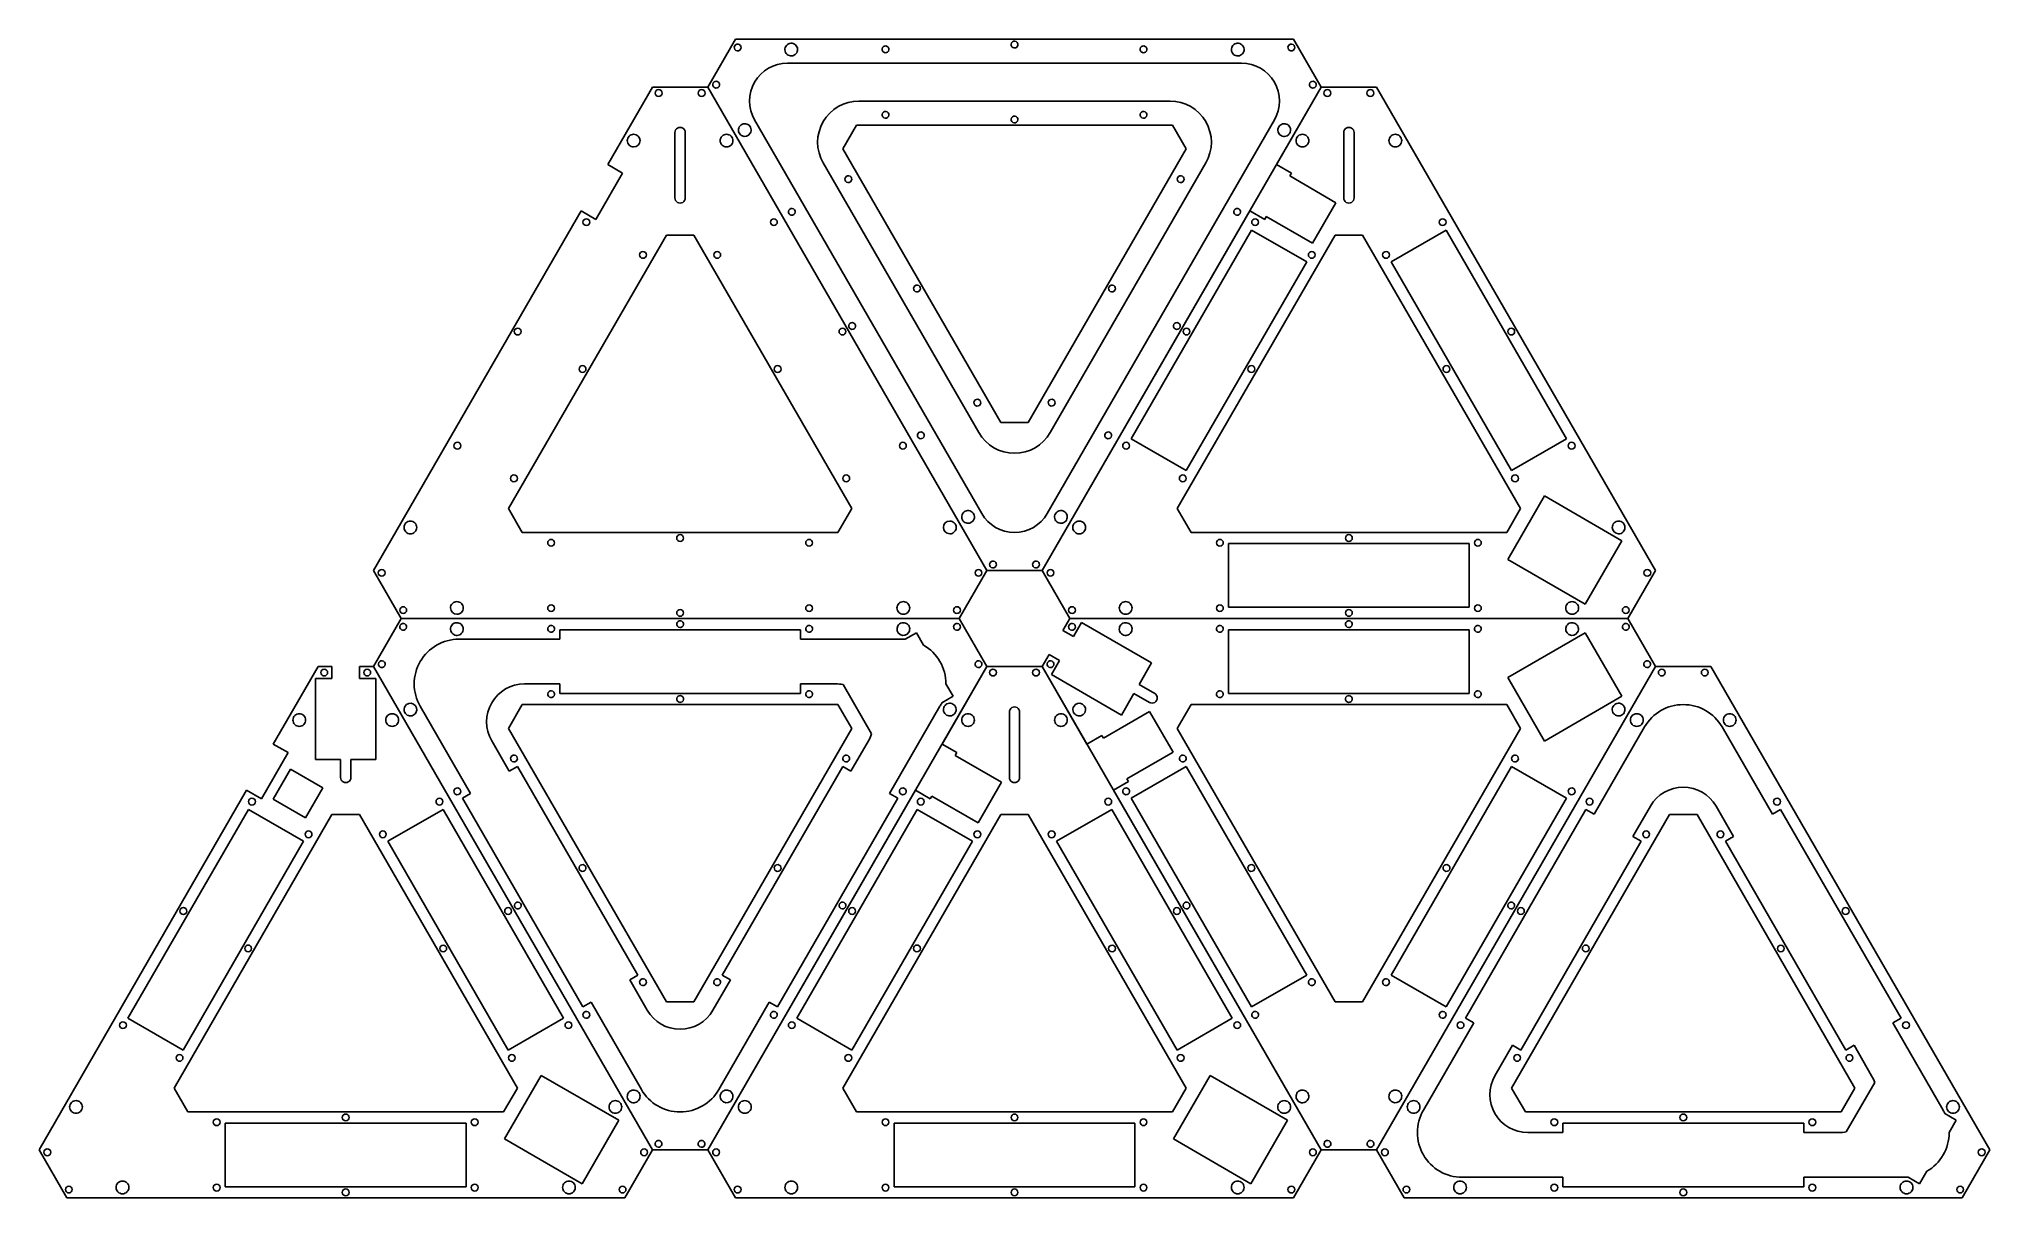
# Model space of a CAD drawing. Extents: x 6 to 573, y 6 to 342.
import ezdxf

# ---------------------------------------------------------------- set-up
doc = ezdxf.new("R2010")
doc.units = 0
doc.layers.get('0').update_dxf_attribs({"linetype": 'CONTINUOUS'})

msp = doc.modelspace()

# ---------------------------------------------------------------- linework, layer by layer
at = {"color": 7}
for p, q in [((199.929895, 328.185474), (207.979895, 342.128483)), ((207.979895, 342.128483), (370.132436, 342.128483)), ((209.090437, 340.551993), (209.090437, 340.551993)), ((225.10808, 340.668823), (225.10808, 340.668823)), ((289.549094, 341.365839), (289.549094, 341.365839)), ((354.854251, 340.66884), (354.854251, 340.66884)), ((370.011897, 340.552016), (370.011897, 340.552016)), ((370.132436, 342.128483), (378.182435, 328.185474)), ((223.05681, 335.128484), (355.055523, 335.128487)), ((252.063695, 339.985844), (252.063695, 339.985844)), ((327.038627, 339.985837), (327.038627, 339.985837)), ((202.840437, 329.726675), (202.840437, 329.726675)), ((376.261896, 329.726699), (376.261896, 329.726699)), ((170.829892, 305.66881), (183.829892, 328.185471)), ((183.829892, 328.185471), (199.929892, 328.185471)), ((186.619882, 326.435469), (186.619882, 326.435469)), ((199.119882, 326.435469), (199.119882, 326.435469)), ((199.929892, 328.185471), (281.006162, 187.757251)), ((281.006166, 187.757255), (199.929895, 328.185474)), ((378.182435, 328.185474), (297.106165, 187.757255)), ((365.18243, 305.66881), (378.18243, 328.18547)), ((378.18243, 328.18547), (394.28243, 328.18547)), ((380.97244, 326.43547), (380.97244, 326.43547)), ((393.47244, 326.43547), (393.47244, 326.43547)), ((394.28243, 328.18547), (475.3587, 187.75725)), ((279.529888, 204.31425), (213.53053, 318.628483)), ((252.063706, 320.985864), (252.063706, 320.985864)), ((289.55324, 319.605862), (289.55324, 319.605862)), ((364.581803, 318.628487), (298.582448, 204.314251)), ((327.038633, 320.985848), (327.038633, 320.985848)), ((180.229882, 312.622198), (180.229882, 312.622198)), ((190.379892, 314.95944), (190.379892, 295.95944)), ((193.379892, 295.95944), (193.379892, 314.95944)), ((207.229882, 312.622198), (207.229882, 312.622198)), ((211.60808, 317.286137), (211.60808, 317.286137)), ((243.181165, 317.128483), (239.181165, 310.20028)), ((334.931165, 317.128483), (243.181165, 317.128483)), ((338.931165, 310.20028), (334.931165, 317.128483)), ((368.354248, 317.286156), (368.354248, 317.286156)), ((374.58244, 312.62219), (374.58244, 312.62219)), ((384.73243, 314.95944), (384.73243, 295.95944)), ((387.73243, 295.95944), (387.73243, 314.95944)), ((401.58244, 312.62219), (401.58244, 312.62219)), ((239.181165, 310.20028), (285.056165, 230.742449)), ((293.056165, 230.742449), (338.931165, 310.20028)), ((167.410022, 289.745416), (175.160022, 303.16881)), ((175.160022, 303.16881), (170.829892, 305.66881)), ((241.271851, 302.293823), (241.271851, 302.293823)), ((337.830474, 302.293833), (337.830474, 302.293833)), ((344.663218, 306.128487), (344.663218, 306.128487)), ((369.51256, 303.16881), (365.18243, 305.66881)), ((369.03756, 302.34608), (369.51256, 303.16881)), ((382.46095, 294.59608), (369.03756, 302.34608)), ((102.753622, 187.757251), (163.079892, 292.245416)), ((163.079892, 292.245416), (167.410022, 289.745416)), ((224.817375, 292.793833), (224.817375, 292.793833)), ((297.10616, 187.75725), (357.43243, 292.24541)), ((354.284957, 292.793833), (354.284957, 292.793833)), ((357.43243, 292.24541), (361.76256, 289.74541)), ((361.76256, 289.74541), (362.23756, 290.56814)), ((362.23756, 290.56814), (375.66095, 282.81814)), ((375.66095, 282.81814), (382.46095, 294.59608)), ((187.879892, 285.200277), (142.004892, 205.742446)), ((165.623562, 288.936461), (165.623562, 288.936461)), ((195.879892, 285.200277), (187.879892, 285.200277)), ((241.754892, 205.742446), (195.879892, 285.200277)), ((220.116222, 288.936461), (220.116222, 288.936461)), ((357.95888, 286.65725), (322.95888, 226.03547)), ((382.23243, 285.20027), (336.35743, 205.74244)), ((373.98035, 277.40725), (357.95888, 286.65725)), ((359.9761, 288.93646), (359.9761, 288.93646)), ((390.23243, 285.20027), (382.23243, 285.20027)), ((436.10743, 205.74244), (390.23243, 285.20027)), ((414.50598, 286.65725), (398.48451, 277.40725)), ((414.46878, 288.93646), (414.46878, 288.93646)), ((449.50598, 226.03547), (414.50598, 286.65725)), ((182.078042, 279.436461), (182.078042, 279.436461)), ((203.661742, 279.436461), (203.661742, 279.436461)), ((376.43057, 279.43646), (376.43057, 279.43646)), ((398.01425, 279.43646), (398.01425, 279.43646)), ((338.98035, 216.78547), (373.98035, 277.40725)), ((398.48451, 277.40725), (433.48451, 216.78547)), ((261.209669, 270.520518), (261.209669, 270.520518)), ((317.890596, 270.516946), (317.890596, 270.516946)), ((145.683682, 257.159571), (145.683682, 257.159571)), ((240.054032, 257.163151), (240.054032, 257.163151)), ((242.367029, 259.636946), (242.367029, 259.636946)), ((336.737371, 259.640513), (336.737371, 259.640513)), ((340.03622, 257.15956), (340.03622, 257.15956)), ((434.40658, 257.16315), (434.40658, 257.16315)), ((164.530472, 246.283152), (164.530472, 246.283152)), ((221.211392, 246.279572), (221.211392, 246.279572)), ((358.88302, 246.28314), (358.88302, 246.28314)), ((415.56393, 246.27957), (415.56393, 246.27957)), ((278.759323, 237.36363), (278.759323, 237.36363)), ((300.343004, 237.36363), (300.343004, 237.36363)), ((262.304847, 227.863641), (262.304847, 227.863641)), ((285.056165, 230.742449), (293.056165, 230.742449)), ((316.797487, 227.86363), (316.797487, 227.86363)), ((128.136102, 224.006262), (128.136102, 224.006262)), ((257.603682, 224.006262), (257.603682, 224.006262)), ((322.48864, 224.00626), (322.48864, 224.00626)), ((322.95888, 226.03547), (338.98035, 216.78547)), ((433.48451, 216.78547), (449.50598, 226.03547)), ((451.9562, 224.00626), (451.9562, 224.00626)), ((144.590592, 214.506262), (144.590592, 214.506262)), ((241.149202, 214.506262), (241.149202, 214.506262)), ((338.94311, 214.50626), (338.94311, 214.50626)), ((435.50174, 214.50626), (435.50174, 214.50626)), ((142.004892, 205.742446), (146.004892, 198.814243)), ((237.754892, 198.814243), (241.754892, 205.742446)), ((276.481161, 204.922666), (276.481161, 204.922666)), ((303.481158, 204.922668), (303.481158, 204.922668)), ((336.35743, 205.74244), (340.35743, 198.81424)), ((432.10743, 198.81424), (436.10743, 205.74244)), ((443.05403, 209.41058), (432.40403, 190.96424)), ((465.57069, 196.41058), (443.05403, 209.41058)), ((115.356812, 200.258726), (115.356812, 200.258726)), ((146.004892, 198.814243), (237.754892, 198.814243)), ((272.102962, 200.258726), (272.102962, 200.258726)), ((309.70936, 200.25873), (309.70936, 200.25873)), ((340.35743, 198.81424), (432.10743, 198.81424)), ((466.45549, 200.25873), (466.45549, 200.25873)), ((155.382432, 195.814246), (155.382432, 195.814246)), ((192.867822, 197.194243), (192.867822, 197.194243)), ((230.357362, 195.814246), (230.357362, 195.814246)), ((349.73495, 195.81424), (349.73495, 195.81424)), ((421.23243, 195.56424), (351.23243, 195.56424)), ((351.23243, 195.56424), (351.23243, 177.06424)), ((387.22036, 197.19424), (387.22036, 197.19424)), ((421.23243, 177.06424), (421.23243, 195.56424)), ((424.70993, 195.81424), (424.70993, 195.81424)), ((454.92069, 177.96424), (465.57069, 196.41058)), ((110.803622, 173.814243), (102.753622, 187.757251)), ((281.006162, 187.757251), (272.956162, 173.814243)), ((297.106165, 187.757255), (281.006166, 187.757255)), ((283.301157, 190.364609), (283.301157, 190.364609)), ((295.801156, 190.364609), (295.801156, 190.364609)), ((305.15616, 173.81424), (297.10616, 187.75725)), ((432.40403, 190.96424), (454.92069, 177.96424)), ((475.3587, 187.75725), (467.3087, 173.81424)), ((106.159169, 187.073408), (106.159169, 187.073408)), ((279.580612, 187.073408), (279.580612, 187.073408)), ((300.51172, 187.07341), (300.51172, 187.07341)), ((473.93313, 187.07341), (473.93313, 187.07341)), ((112.409169, 176.248091), (112.409169, 176.248091)), ((128.856812, 176.876044), (128.856812, 176.876044)), ((155.382432, 176.814246), (155.382432, 176.814246)), ((230.357362, 176.814246), (230.357362, 176.814246)), ((258.602982, 176.876044), (258.602982, 176.876044)), ((273.330612, 176.248091), (273.330612, 176.248091)), ((306.76172, 176.24809), (306.76172, 176.24809)), ((323.20936, 176.87604), (323.20936, 176.87604)), ((349.73495, 176.81424), (349.73495, 176.81424)), ((351.23243, 177.06424), (421.23243, 177.06424)), ((424.70993, 176.81424), (424.70993, 176.81424)), ((452.95549, 176.87604), (452.95549, 176.87604)), ((467.68313, 176.24809), (467.68313, 176.24809)), ((102.753617, 159.871232), (110.803617, 173.814241)), ((110.803617, 173.814241), (272.956158, 173.81424)), ((272.956162, 173.814243), (110.803622, 173.814243)), ((111.914174, 172.237742), (111.914174, 172.237742)), ((127.931808, 172.354578), (127.931808, 172.354578)), ((154.887421, 171.671611), (154.887421, 171.671611)), ((226.879895, 170.564233), (156.879894, 170.564234)), ((156.879894, 170.564234), (156.879894, 167.814234)), ((192.37282, 173.051606), (192.37282, 173.051606)), ((192.871962, 175.434241), (192.871962, 175.434241)), ((226.879895, 167.814233), (226.879895, 170.564233)), ((229.862363, 171.671598), (229.862363, 171.671598)), ((257.677958, 172.354583), (257.677958, 172.354583)), ((272.835623, 172.237748), (272.835623, 172.237748)), ((272.956158, 173.81424), (281.006159, 159.871231)), ((303.13116, 170.30684), (305.15616, 173.814243)), ((306.162249, 168.55684), (303.13116, 170.30684)), ((305.15616, 173.814243), (467.308701, 173.814242)), ((467.3087, 173.81424), (305.15616, 173.81424)), ((308.537249, 172.670461), (306.162249, 168.55684)), ((306.2667, 172.237754), (306.2667, 172.237754)), ((328.888846, 160.920461), (308.537249, 172.670461)), ((322.284351, 172.35458), (322.284351, 172.35458)), ((349.239965, 171.671612), (349.239965, 171.671612)), ((421.23243, 170.56424), (351.232429, 170.564241)), ((351.232429, 170.564241), (351.232429, 152.064241)), ((386.725364, 173.051607), (386.725364, 173.051607)), ((387.22451, 175.43425), (387.22451, 175.43425)), ((421.23243, 152.06424), (421.23243, 170.56424)), ((424.214898, 171.671605), (424.214898, 171.671605)), ((452.030502, 172.354585), (452.030502, 172.354585)), ((467.188149, 172.23776), (467.188149, 172.23776)), ((467.308701, 173.814242), (475.358702, 159.871233)), ((256.147204, 167.814239), (226.879895, 167.814233)), ((260.568158, 169.664235), (257.278443, 167.764923)), ((262.639111, 166.077231), (260.568158, 169.664235)), ((454.920693, 169.664242), (432.404032, 156.664242)), ((465.570692, 151.217902), (454.920693, 169.664242)), ((73.65362, 137.35457), (86.65362, 159.87123)), ((86.65362, 159.87123), (90.70362, 159.87123)), ((90.70362, 159.87123), (90.70362, 156.37123)), ((98.70362, 156.37123), (98.70362, 159.87123)), ((98.70362, 159.87123), (102.75362, 159.87123)), ((183.829888, 19.443013), (102.753617, 159.871232)), ((102.75362, 159.87123), (183.82989, 19.44301)), ((105.664174, 161.412424), (105.664174, 161.412424)), ((281.006159, 159.871231), (199.929889, 19.443012)), ((268.006163, 137.35457), (281.006163, 159.87123)), ((279.085616, 161.412434), (279.085616, 161.412434)), ((281.006163, 159.87123), (297.106163, 159.87123)), ((297.10616, 159.871234), (299.13116, 163.378637)), ((310.10616, 137.354574), (297.10616, 159.871234)), ((297.106163, 159.87123), (378.182433, 19.44301)), ((299.13116, 163.378637), (302.162249, 161.628637)), ((302.162249, 161.628637), (299.787249, 157.515016)), ((300.0167, 161.412436), (300.0167, 161.412436)), ((325.263846, 154.641777), (328.888846, 160.920461)), ((394.28243, 19.44301), (475.3587, 159.87123)), ((475.358702, 159.871233), (394.282432, 19.443014)), ((473.438151, 161.412441), (473.438151, 161.412441)), ((475.3587, 159.87123), (491.4587, 159.87123)), ((491.4587, 159.87123), (572.53497, 19.44301)), ((90.70362, 156.37123), (85.95362, 156.37123)), ((85.95362, 156.37123), (85.95362, 132.87123)), ((89.44363, 158.12121), (89.44363, 158.12121)), ((103.45362, 156.37123), (98.70362, 156.37123)), ((101.94363, 158.12121), (101.94363, 158.12121)), ((103.45362, 132.87123), (103.45362, 156.37123)), ((146.66514, 154.814242), (156.879885, 154.814239)), ((156.879885, 154.814239), (156.879885, 152.064239)), ((226.879887, 152.064238), (226.879887, 154.814238)), ((239.241739, 154.602655), (247.511237, 140.279485)), ((283.796153, 158.12123), (283.796153, 158.12123)), ((296.296153, 158.12123), (296.296153, 158.12123)), ((299.787249, 157.515016), (320.138846, 145.765016)), ((329.789721, 152.028762), (325.263846, 154.641777)), ((432.404032, 156.664242), (443.054031, 138.217902)), ((478.14869, 158.12121), (478.14869, 158.12121)), ((490.64869, 158.12121), (490.64869, 158.12121)), ((114.431808, 148.971892), (114.431808, 148.971892)), ((116.35426, 148.314237), (130.987914, 122.968009)), ((146.004883, 148.814243), (142.004883, 141.88604)), ((237.754891, 148.814239), (146.004883, 148.814243)), ((154.887423, 152.671613), (154.887423, 152.671613)), ((156.879885, 152.064239), (226.879887, 152.064238)), ((192.376957, 151.291611), (192.376957, 151.291611)), ((229.862364, 152.671601), (229.862364, 152.671601)), ((241.754888, 141.886037), (237.754891, 148.814239)), ((267.928451, 149.318577), (271.218157, 151.217895)), ((271.177972, 148.971912), (271.177972, 148.971912)), ((308.784351, 148.971894), (308.784351, 148.971894)), ((320.138846, 145.765016), (323.763846, 152.0437)), ((323.763846, 152.0437), (328.289721, 149.430685)), ((340.357436, 148.81424), (336.357436, 141.886037)), ((432.107435, 148.81424), (340.357436, 148.81424)), ((349.239966, 152.671615), (349.239966, 152.671615)), ((351.232429, 152.064241), (421.23243, 152.06424)), ((386.7295, 151.291613), (386.7295, 151.291613)), ((424.214899, 152.671607), (424.214899, 152.671607)), ((436.107432, 141.886039), (432.107435, 148.81424)), ((443.054031, 138.217902), (465.570692, 151.217902)), ((465.530516, 148.971914), (465.530516, 148.971914)), ((83.05363, 144.30795), (83.05363, 144.30795)), ((110.05363, 144.30795), (110.05363, 144.30795)), ((142.004883, 141.88604), (187.879891, 62.428205)), ((195.879888, 62.428206), (241.754888, 141.886037)), ((277.406153, 144.30795), (277.406153, 144.30795)), ((287.556163, 146.6452), (287.556163, 127.6452)), ((290.556163, 127.6452), (290.556163, 146.6452)), ((304.406153, 144.30795), (304.406153, 144.30795)), ((328.334685, 146.781846), (314.911294, 139.031849)), ((335.134681, 135.003903), (328.334685, 146.781846)), ((336.357436, 141.886037), (382.232435, 62.428206)), ((390.232432, 62.428208), (436.107432, 141.886039)), ((472.15037, 142.31423), (457.51672, 116.968)), ((471.75869, 144.30795), (471.75869, 144.30795)), ((498.75869, 144.30795), (498.75869, 144.30795)), ((77.98375, 134.85457), (73.65362, 137.35457)), ((142.246235, 129.468014), (137.13886, 138.314241)), ((246.620916, 138.314244), (241.513541, 129.468011)), ((272.336293, 134.85457), (268.006163, 137.35457)), ((314.436288, 139.854576), (310.10616, 137.354574)), ((314.911294, 139.031849), (314.436288, 139.854576)), ((70.23375, 121.43117), (77.98375, 134.85457)), ((85.95362, 132.87123), (93.20362, 132.87123)), ((93.20362, 132.87123), (93.20362, 127.6452)), ((96.20362, 132.87123), (103.45362, 132.87123)), ((96.20362, 127.6452), (96.20362, 132.87123)), ((144.627805, 130.843014), (142.246235, 129.468014)), ((144.095573, 133.97958), (144.095573, 133.97958)), ((179.627807, 70.221235), (144.627805, 130.843014)), ((239.131971, 130.843011), (204.131971, 70.221232)), ((241.513541, 129.468011), (239.131971, 130.843011)), ((240.6542, 133.979588), (240.6542, 133.979588)), ((271.861293, 134.03184), (272.336293, 134.85457)), ((285.284683, 126.28184), (271.861293, 134.03184)), ((321.711289, 127.253906), (335.134681, 135.003903)), ((338.980349, 130.843016), (322.958879, 121.593016)), ((338.448116, 133.979582), (338.448116, 133.979582)), ((373.98035, 70.221237), (338.980349, 130.843016)), ((433.484515, 130.843013), (398.484515, 70.221234)), ((449.505985, 121.593013), (433.484515, 130.843013)), ((435.006743, 133.97959), (435.006743, 133.97959)), ((78.68552, 130.0624), (73.66224, 121.36181)), ((88.04514, 124.65862), (78.68552, 130.0624)), ((278.484683, 114.5039), (285.284683, 126.28184)), ((317.856165, 123.931177), (322.186294, 126.431179)), ((322.186294, 126.431179), (321.711289, 127.253906)), ((5.57735, 19.44301), (65.90362, 123.93117)), ((65.90362, 123.93117), (70.23375, 121.43117)), ((68.44729, 120.62222), (68.44729, 120.62222)), ((73.66224, 121.36181), (83.02186, 115.95804)), ((83.02186, 115.95804), (88.04514, 124.65862)), ((122.93997, 120.62222), (122.93997, 120.62222)), ((127.641091, 124.479583), (127.641091, 124.479583)), ((130.987914, 122.968009), (128.606344, 121.593009)), ((128.606344, 121.593009), (163.606337, 60.971235)), ((199.929893, 19.44301), (260.256163, 123.93117)), ((220.153441, 60.971232), (255.153441, 121.593011)), ((255.153441, 121.593011), (252.771871, 122.968011)), ((257.108682, 124.479588), (257.108682, 124.479588)), ((260.256163, 123.93117), (264.586293, 121.43117)), ((262.799843, 120.62222), (262.799843, 120.62222)), ((264.586293, 121.43117), (265.061293, 122.2539)), ((265.061293, 122.2539), (278.484683, 114.5039)), ((317.292483, 120.62222), (317.292483, 120.62222)), ((378.182431, 19.443014), (317.856165, 123.931177)), ((321.993635, 124.479585), (321.993635, 124.479585)), ((322.958879, 121.593016), (357.95888, 60.971237)), ((414.505985, 60.971234), (449.505985, 121.593013)), ((451.461226, 124.47959), (451.461226, 124.47959)), ((457.15238, 120.62222), (457.15238, 120.62222)), ((468.77505, 110.46801), (473.88242, 119.31424)), ((492.93498, 119.31424), (498.04235, 110.46801)), ((511.64502, 120.62222), (511.64502, 120.62222)), ((66.43007, 118.34301), (31.43007, 57.72123)), ((90.70362, 116.88604), (44.82862, 37.4282)), ((82.45154, 109.09301), (66.43007, 118.34301)), ((98.70362, 116.88604), (90.70362, 116.88604)), ((144.57862, 37.4282), (98.70362, 116.88604)), ((122.97717, 118.34301), (106.9557, 109.09301)), ((157.97717, 57.72123), (122.97717, 118.34301)), ((260.782613, 118.34301), (225.782613, 57.72123)), ((285.056163, 116.88603), (239.181163, 37.4282)), ((276.804083, 109.09301), (260.782613, 118.34301)), ((293.056163, 116.88603), (285.056163, 116.88603)), ((338.931163, 37.4282), (293.056163, 116.88603)), ((317.329713, 118.34301), (301.308243, 109.09301)), ((352.329713, 57.72123), (317.329713, 118.34301)), ((455.13515, 118.343), (420.13515, 57.72123)), ((479.4087, 116.88604), (433.5337, 37.4282)), ((457.51672, 116.968), (455.13515, 118.343)), ((487.4087, 116.88604), (479.4087, 116.88604)), ((533.2837, 37.4282), (487.4087, 116.88604)), ((511.68225, 118.343), (509.30068, 116.968)), ((546.68225, 57.72122), (511.68225, 118.343)), ((47.45154, 48.47123), (82.45154, 109.09301)), ((84.90176, 111.12222), (84.90176, 111.12222)), ((106.48544, 111.12222), (106.48544, 111.12222)), ((106.9557, 109.09301), (141.9557, 48.47123)), ((241.804083, 48.47123), (276.804083, 109.09301)), ((279.254313, 111.12222), (279.254313, 111.12222)), ((300.838023, 111.12222), (300.838023, 111.12222)), ((301.308243, 109.09301), (336.308243, 48.47123)), ((436.15662, 48.47123), (471.15662, 109.09301)), ((471.15662, 109.09301), (468.77505, 110.46801)), ((473.60685, 111.12222), (473.60685, 111.12222)), ((495.19056, 111.12222), (495.19056, 111.12222)), ((498.04235, 110.46801), (495.66078, 109.09301)), ((495.66078, 109.09301), (530.66078, 48.47123)), ((164.033405, 102.206279), (164.033405, 102.206279)), ((220.714315, 102.202694), (220.714315, 102.202694)), ((358.385949, 102.206281), (358.385949, 102.206281)), ((415.066858, 102.202696), (415.066858, 102.202696)), ((145.190737, 91.3227), (145.190737, 91.3227)), ((239.561106, 91.326274), (239.561106, 91.326274)), ((339.543298, 91.322692), (339.543298, 91.322692)), ((433.913632, 91.326286), (433.913632, 91.326286)), ((48.50741, 88.84534), (48.50741, 88.84534)), ((142.87777, 88.84891), (142.87777, 88.84891)), ((242.859963, 88.84532), (242.859963, 88.84532)), ((337.230293, 88.84891), (337.230293, 88.84891)), ((437.2125, 88.84534), (437.2125, 88.84534)), ((531.58283, 88.84891), (531.58283, 88.84891)), ((67.35421, 77.9689), (67.35421, 77.9689)), ((124.03512, 77.96533), (124.03512, 77.96533)), ((261.706733, 77.9689), (261.706733, 77.9689)), ((318.387673, 77.96533), (318.387673, 77.96533)), ((456.05927, 77.9689), (456.05927, 77.9689)), ((512.74021, 77.96533), (512.74021, 77.96533)), ((177.246237, 68.846235), (179.627807, 70.221235)), ((182.353607, 59.999999), (177.246237, 68.846235)), ((181.583059, 69.049391), (181.583059, 69.049391)), ((206.513541, 68.846232), (201.406166, 59.999999)), ((203.166735, 69.049394), (203.166735, 69.049394)), ((204.131971, 70.221232), (206.513541, 68.846232)), ((357.95888, 60.971237), (373.98035, 70.221237)), ((375.935594, 69.049398), (375.935594, 69.049398)), ((397.519278, 69.049396), (397.519278, 69.049396)), ((398.484515, 70.221234), (414.505985, 60.971234)), ((187.879891, 62.428205), (195.879888, 62.428206)), ((382.232435, 62.428206), (390.232432, 62.428208)), ((31.43007, 57.72123), (47.45154, 48.47123)), ((141.9557, 48.47123), (157.97717, 57.72123)), ((163.606337, 60.971235), (165.987907, 62.346235)), ((165.128573, 59.549385), (165.128573, 59.549385)), ((203.138221, 37.000007), (217.771871, 62.346232)), ((217.771871, 62.346232), (220.153441, 60.971232)), ((219.621217, 59.549394), (219.621217, 59.549394)), ((225.782613, 57.72123), (241.804083, 48.47123)), ((336.308243, 48.47123), (352.329713, 57.72123)), ((359.481108, 59.549392), (359.481108, 59.549392)), ((413.973761, 59.549396), (413.973761, 59.549396)), ((420.13515, 57.72123), (422.51672, 56.34623)), ((544.30068, 56.34622), (546.68225, 57.72122)), ((30.95983, 55.69201), (30.95983, 55.69201)), ((160.42739, 55.69201), (160.42739, 55.69201)), ((225.312383, 55.69202), (225.312383, 55.69202)), ((354.779943, 55.69202), (354.779943, 55.69202)), ((419.66492, 55.69201), (419.66492, 55.69201)), ((558.93434, 30.99999), (544.30068, 56.34622)), ((549.13248, 55.69201), (549.13248, 55.69201)), ((47.4143, 46.19201), (47.4143, 46.19201)), ((143.97293, 46.19201), (143.97293, 46.19201)), ((241.766853, 46.19202), (241.766853, 46.19202)), ((338.325473, 46.19202), (338.325473, 46.19202)), ((428.66768, 41), (433.77505, 49.84623)), ((433.77505, 49.84623), (436.15662, 48.47123)), ((436.11939, 46.19201), (436.11939, 46.19201)), ((530.66078, 48.47123), (533.04235, 49.84623)), ((532.67801, 46.19201), (532.67801, 46.19201)), ((533.04235, 49.84623), (538.14973, 41)), ((151.52522, 41.09634), (140.87522, 22.65)), ((174.04188, 28.09634), (151.52522, 41.09634)), ((345.877763, 41.09634), (335.227763, 22.65)), ((368.394423, 28.09634), (345.877763, 41.09634)), ((44.82862, 37.4282), (48.82862, 30.5)), ((140.57862, 30.5), (144.57862, 37.4282)), ((179.304883, 36.608435), (179.304883, 36.608435)), ((206.304887, 36.608433), (206.304887, 36.608433)), ((239.181163, 37.4282), (243.181163, 30.5)), ((334.931163, 30.5), (338.931163, 37.4282)), ((373.657427, 36.608437), (373.657427, 36.608437)), ((400.657431, 36.608435), (400.657431, 36.608435)), ((433.5337, 37.4282), (437.5337, 30.5)), ((529.2837, 30.5), (533.2837, 37.4282)), ((539.04004, 39.03476), (530.77056, 24.71158)), ((18.18055, 31.94449), (18.18055, 31.94449)), ((48.82862, 30.5), (140.57862, 30.5)), ((95.69155, 28.88), (95.69155, 28.88)), ((174.92668, 31.94449), (174.92668, 31.94449)), ((212.533073, 31.94449), (212.533073, 31.94449)), ((243.181163, 30.5), (334.931163, 30.5)), ((290.044103, 28.88), (290.044103, 28.88)), ((369.279253, 31.94449), (369.279253, 31.94449)), ((406.88561, 31.94449), (406.88561, 31.94449)), ((437.5337, 30.5), (529.2837, 30.5)), ((484.39664, 28.88), (484.39664, 28.88)), ((563.63179, 31.94449), (563.63179, 31.94449)), ((58.20614, 27.5), (58.20614, 27.5)), ((129.70362, 27.25), (59.70362, 27.25)), ((59.70362, 27.25), (59.70362, 8.75)), ((129.70362, 8.75), (129.70362, 27.25)), ((133.18112, 27.5), (133.18112, 27.5)), ((163.39188, 9.65), (174.04188, 28.09634)), ((252.558693, 27.5), (252.558693, 27.5)), ((324.056163, 27.25), (254.056163, 27.25)), ((254.056163, 27.25), (254.056163, 8.75)), ((324.056163, 8.75), (324.056163, 27.25)), ((327.533633, 27.5), (327.533633, 27.5)), ((357.744423, 9.65), (368.394423, 28.09634)), ((448.4087, 24.5), (438.19395, 24.5)), ((446.91123, 27.5), (446.91123, 27.5)), ((518.4087, 27.25), (448.4087, 27.25)), ((448.4087, 27.25), (448.4087, 24.5)), ((518.4087, 24.5), (518.4087, 27.25)), ((528.62345, 24.5), (518.4087, 24.5)), ((521.88617, 27.5), (521.88617, 27.5)), ((560.676, 24.50933), (562.74696, 28.09633)), ((13.62735, 5.5), (5.57735, 19.44301)), ((8.98291, 18.75915), (8.98291, 18.75915)), ((140.87522, 22.65), (163.39188, 9.65)), ((183.82989, 19.44301), (175.77989, 5.5)), ((182.40432, 18.75915), (182.40432, 18.75915)), ((199.929889, 19.443012), (183.829888, 19.443013)), ((186.124901, 22.050373), (186.124901, 22.050373)), ((198.624895, 22.050377), (198.624895, 22.050377)), ((207.979893, 5.5), (199.929893, 19.44301)), ((203.335423, 18.75917), (203.335423, 18.75917)), ((335.227763, 22.65), (357.744423, 9.65)), ((378.182433, 19.44301), (370.132433, 5.5)), ((376.756903, 18.75917), (376.756903, 18.75917)), ((394.282432, 19.443014), (378.182431, 19.443014)), ((380.477428, 22.050385), (380.477428, 22.050385)), ((392.97743, 22.050383), (392.97743, 22.050383)), ((402.33243, 5.5), (394.28243, 19.44301)), ((397.68796, 18.75915), (397.68796, 18.75915)), ((572.53497, 19.44301), (564.48497, 5.5)), ((571.10944, 18.75915), (571.10944, 18.75915)), ((419.1414, 11.5), (448.4087, 11.5)), ((448.4087, 11.5), (448.4087, 8.75)), ((518.4087, 8.75), (518.4087, 11.5)), ((548.80725, 11.5493), (552.09696, 9.64999)), ((15.23291, 7.93384), (15.23291, 7.93384)), ((31.68055, 8.5618), (31.68055, 8.5618)), ((58.20614, 8.5), (58.20614, 8.5)), ((59.70362, 8.75), (129.70362, 8.75)), ((95.6957, 7.11999), (95.6957, 7.11999)), ((133.18112, 8.5), (133.18112, 8.5)), ((161.42668, 8.5618), (161.42668, 8.5618)), ((176.15432, 7.93384), (176.15432, 7.93384)), ((209.585423, 7.93385), (209.585423, 7.93385)), ((226.033073, 8.5618), (226.033073, 8.5618)), ((252.558693, 8.5), (252.558693, 8.5)), ((254.056163, 8.75), (324.056163, 8.75)), ((290.048223, 7.12001), (290.048223, 7.12001)), ((327.533633, 8.5), (327.533633, 8.5)), ((355.779253, 8.5618), (355.779253, 8.5618)), ((370.506903, 7.93385), (370.506903, 7.93385)), ((403.93796, 7.93384), (403.93796, 7.93384)), ((420.38561, 8.5618), (420.38561, 8.5618)), ((446.91123, 8.5), (446.91123, 8.5)), ((448.4087, 8.75), (518.4087, 8.75)), ((484.40076, 7.11999), (484.40076, 7.11999)), ((521.88617, 8.5), (521.88617, 8.5)), ((550.13179, 8.5618), (550.13179, 8.5618)), ((564.85944, 7.93384), (564.85944, 7.93384)), ((175.77989, 5.5), (13.62735, 5.5)), ((370.132433, 5.5), (207.979893, 5.5)), ((564.48497, 5.5), (402.33243, 5.5))]:
    msp.add_line(p, q, dxfattribs=at)
for points in [[(208.100437, 338.837263), (207.626927, 339.110644), (207.46469, 339.716118), (207.738071, 340.189628)], [(207.738071, 340.189628), (208.011452, 340.663137), (208.616927, 340.825374), (209.090437, 340.551993)], [(209.090437, 340.551993), (209.563946, 340.278612), (209.726183, 339.673137), (209.452802, 339.199628)], [(222.580933, 339.991676), (222.826258, 340.416592), (223.230333, 340.726649), (223.704265, 340.853639)], [(223.704265, 340.853639), (224.178197, 340.980629), (224.683164, 340.914149), (225.10808, 340.668823)], [(225.10808, 340.668823), (225.532996, 340.423498), (225.843053, 340.019424), (225.970043, 339.545492)], [(250.71133, 339.623479), (250.984711, 340.096989), (251.590185, 340.259225), (252.063695, 339.985844)], [(288.559094, 339.651109), (288.085584, 339.92449), (287.923348, 340.529964), (288.196729, 341.003474)], [(288.196729, 341.003474), (288.470109, 341.476984), (289.075584, 341.63922), (289.549094, 341.365839)], [(289.549094, 341.365839), (290.022603, 341.092458), (290.18484, 340.486984), (289.911459, 340.013474)], [(325.686262, 339.623472), (325.959643, 340.096982), (326.565117, 340.259218), (327.038627, 339.985837)], [(352.327104, 339.991693), (352.57243, 340.416609), (352.976504, 340.726666), (353.450436, 340.853656)], [(353.450436, 340.853656), (353.924368, 340.980645), (354.429336, 340.914165), (354.854251, 340.66884)], [(354.854251, 340.66884), (355.279167, 340.423515), (355.589224, 340.01944), (355.716214, 339.545508)], [(369.021897, 338.837286), (368.548387, 339.110667), (368.386151, 339.716141), (368.659532, 340.189651)], [(368.659532, 340.189651), (368.932912, 340.66316), (369.538387, 340.825397), (370.011897, 340.552016)], [(370.011897, 340.552016), (370.485406, 340.278635), (370.647643, 339.67316), (370.374262, 339.199651)], [(209.452802, 339.199628), (209.179421, 338.726118), (208.573946, 338.563882), (208.100437, 338.837263)], [(213.53053, 329.628484), (215.495491, 333.031896), (219.126888, 335.128484), (223.05681, 335.128484)], [(222.396117, 338.587861), (222.269128, 339.061793), (222.335608, 339.566761), (222.580933, 339.991676)], [(223.25808, 337.464529), (222.833164, 337.709855), (222.523107, 338.113929), (222.396117, 338.587861)], [(225.785227, 338.141676), (225.274364, 337.256835), (224.142921, 336.953666), (223.25808, 337.464529)], [(225.970043, 339.545492), (226.097033, 339.07156), (226.030552, 338.566592), (225.785227, 338.141676)], [(251.073695, 338.271114), (250.600185, 338.544495), (250.437949, 339.149969), (250.71133, 339.623479)], [(252.42606, 338.633479), (252.152679, 338.159969), (251.547205, 337.997733), (251.073695, 338.271114)], [(252.063695, 339.985844), (252.537205, 339.712463), (252.699441, 339.106989), (252.42606, 338.633479)], [(289.911459, 340.013474), (289.638078, 339.539964), (289.032603, 339.377728), (288.559094, 339.651109)], [(326.048627, 338.271107), (325.575117, 338.544488), (325.412881, 339.149962), (325.686262, 339.623472)], [(327.400992, 338.633472), (327.127611, 338.159962), (326.522137, 337.997726), (326.048627, 338.271107)], [(327.038627, 339.985837), (327.512137, 339.712456), (327.674373, 339.106982), (327.400992, 338.633472)], [(352.142289, 338.587878), (352.015299, 339.06181), (352.081779, 339.566777), (352.327104, 339.991693)], [(353.004251, 337.464546), (352.579336, 337.709871), (352.269278, 338.113946), (352.142289, 338.587878)], [(354.408067, 337.27973), (353.934135, 337.152741), (353.429167, 337.219221), (353.004251, 337.464546)], [(355.531398, 338.141693), (355.286073, 337.716777), (354.881999, 337.40672), (354.408067, 337.27973)], [(355.055523, 335.128487), (358.985445, 335.128487), (362.616842, 333.031899), (364.581803, 329.628487)], [(355.716214, 339.545508), (355.843204, 339.071576), (355.776724, 338.566609), (355.531398, 338.141693)], [(370.374262, 339.199651), (370.100881, 338.726141), (369.495406, 338.563905), (369.021897, 338.837286)], [(201.850437, 328.011945), (201.376927, 328.285326), (201.21469, 328.8908), (201.488071, 329.36431)], [(201.488071, 329.36431), (201.761452, 329.83782), (202.366927, 330.000056), (202.840437, 329.726675)], [(202.840437, 329.726675), (203.313946, 329.453294), (203.476183, 328.84782), (203.202802, 328.37431)], [(213.53053, 318.628483), (211.565569, 322.031895), (211.565569, 326.225071), (213.53053, 329.628484)], [(364.581803, 329.628487), (366.546764, 326.225075), (366.546764, 322.031899), (364.581803, 318.628487)], [(375.271896, 328.011968), (374.798386, 328.285349), (374.63615, 328.890824), (374.909531, 329.364333)], [(374.909531, 329.364333), (375.182912, 329.837843), (375.788387, 330.00008), (376.261896, 329.726699)], [(376.261896, 329.726699), (376.735406, 329.453318), (376.897642, 328.847843), (376.624261, 328.374333)], [(184.639882, 326.435469), (184.639882, 326.982231), (185.08312, 327.425469), (185.629882, 327.425469)], [(185.629882, 325.445469), (185.08312, 325.445469), (184.639882, 325.888707), (184.639882, 326.435469)], [(185.629882, 327.425469), (186.176644, 327.425469), (186.619882, 326.982231), (186.619882, 326.435469)], [(186.619882, 326.435469), (186.619882, 325.888707), (186.176644, 325.445469), (185.629882, 325.445469)], [(197.139882, 326.435469), (197.139882, 326.982231), (197.58312, 327.425469), (198.129882, 327.425469)], [(198.129882, 325.445469), (197.58312, 325.445469), (197.139882, 325.888707), (197.139882, 326.435469)], [(198.129882, 327.425469), (198.676644, 327.425469), (199.119882, 326.982231), (199.119882, 326.435469)], [(199.119882, 326.435469), (199.119882, 325.888707), (198.676644, 325.445469), (198.129882, 325.445469)], [(203.202802, 328.37431), (202.929421, 327.9008), (202.323946, 327.738564), (201.850437, 328.011945)], [(233.449117, 318.128488), (235.592711, 321.841301), (239.554235, 324.128488), (243.841422, 324.128488)], [(243.841422, 324.128488), (243.841422, 324.128488), (334.270912, 324.128482), (334.270912, 324.128482)], [(334.270912, 324.128482), (338.558098, 324.128482), (342.519621, 321.841295), (344.663214, 318.128484)], [(376.624261, 328.374333), (376.35088, 327.900824), (375.745406, 327.738587), (375.271896, 328.011968)], [(378.99244, 326.43547), (378.99244, 326.982232), (379.435678, 327.42547), (379.98244, 327.42547)], [(379.98244, 325.44547), (379.435678, 325.44547), (378.99244, 325.888708), (378.99244, 326.43547)], [(379.98244, 327.42547), (380.529202, 327.42547), (380.97244, 326.982232), (380.97244, 326.43547)], [(380.97244, 326.43547), (380.97244, 325.888708), (380.529202, 325.44547), (379.98244, 325.44547)], [(391.49244, 326.43547), (391.49244, 326.982232), (391.935678, 327.42547), (392.48244, 327.42547)], [(392.48244, 325.44547), (391.935678, 325.44547), (391.49244, 325.888708), (391.49244, 326.43547)], [(392.48244, 327.42547), (393.029202, 327.42547), (393.47244, 326.982232), (393.47244, 326.43547)], [(393.47244, 326.43547), (393.47244, 325.888708), (393.029202, 325.44547), (392.48244, 325.44547)], [(210.204265, 317.470953), (210.678197, 317.597943), (211.183164, 317.531463), (211.60808, 317.286137)], [(233.449117, 306.128487), (231.305523, 309.8413), (231.305523, 314.415675), (233.449117, 318.128488)], [(251.073706, 319.271134), (250.600196, 319.544514), (250.43796, 320.149989), (250.711341, 320.623499)], [(250.711341, 320.623499), (250.984722, 321.097008), (251.590196, 321.259245), (252.063706, 320.985864)], [(251.824937, 319.172232), (251.571319, 319.104275), (251.301094, 319.139851), (251.073706, 319.271134)], [(252.426071, 319.633499), (252.294789, 319.406111), (252.078555, 319.240189), (251.824937, 319.172232)], [(252.063706, 320.985864), (252.291094, 320.854582), (252.457016, 320.638347), (252.524973, 320.38473)], [(252.524973, 320.38473), (252.592929, 320.131112), (252.557354, 319.860886), (252.426071, 319.633499)], [(288.56324, 317.891132), (288.08973, 318.164513), (287.927493, 318.769987), (288.200874, 319.243497)], [(288.200874, 319.243497), (288.474255, 319.717006), (289.07973, 319.879243), (289.55324, 319.605862)], [(289.915605, 318.253497), (289.642224, 317.779987), (289.036749, 317.617751), (288.56324, 317.891132)], [(289.55324, 319.605862), (290.026749, 319.332481), (290.188986, 318.727006), (289.915605, 318.253497)], [(326.048633, 319.271118), (325.575124, 319.544499), (325.412887, 320.149973), (325.686268, 320.623483)], [(325.686268, 320.623483), (325.959649, 321.096993), (326.565124, 321.259229), (327.038633, 320.985848)], [(327.400998, 319.633483), (327.127617, 319.159973), (326.522143, 318.997737), (326.048633, 319.271118)], [(327.038633, 320.985848), (327.512143, 320.712467), (327.674379, 320.106993), (327.400998, 319.633483)], [(344.663214, 318.128484), (346.806808, 314.415672), (346.806809, 309.8413), (344.663218, 306.128487)], [(366.950433, 317.470972), (367.424365, 317.597962), (367.929332, 317.531481), (368.354248, 317.286156)], [(176.529882, 312.622198), (176.529882, 313.112849), (176.724792, 313.583403), (177.071734, 313.930346)], [(177.071734, 311.31405), (176.724792, 311.660993), (176.529882, 312.131547), (176.529882, 312.622198)], [(177.071734, 313.930346), (177.418677, 314.277288), (177.889231, 314.472198), (178.379882, 314.472198)], [(178.379882, 314.472198), (179.401609, 314.472198), (180.229882, 313.643925), (180.229882, 312.622198)], [(180.229882, 312.622198), (180.229882, 311.600471), (179.401609, 310.772198), (178.379882, 310.772198)], [(191.129892, 316.258478), (190.66579, 315.990529), (190.379892, 315.495338), (190.379892, 314.95944)], [(192.629892, 316.258478), (192.16579, 316.526427), (191.593994, 316.526427), (191.129892, 316.258478)], [(193.379892, 314.95944), (193.379892, 315.495338), (193.093994, 315.990529), (192.629892, 316.258478)], [(203.529882, 312.622198), (203.529882, 313.112849), (203.724792, 313.583403), (204.071734, 313.930346)], [(204.071734, 311.31405), (203.724792, 311.660993), (203.529882, 312.131547), (203.529882, 312.622198)], [(204.071734, 313.930346), (204.418677, 314.277288), (204.889231, 314.472198), (205.379882, 314.472198)], [(205.379882, 314.472198), (205.870533, 314.472198), (206.341087, 314.277288), (206.68803, 313.930346)], [(206.68803, 313.930346), (207.034972, 313.583403), (207.229882, 313.112849), (207.229882, 312.622198)], [(207.229882, 312.622198), (207.229882, 312.131547), (207.034972, 311.660993), (206.68803, 311.31405)], [(208.896117, 315.205175), (208.769128, 315.679107), (208.835608, 316.184075), (209.080933, 316.608991)], [(209.75808, 314.081844), (209.333164, 314.327169), (209.023107, 314.731243), (208.896117, 315.205175)], [(209.080933, 316.608991), (209.326258, 317.033906), (209.730333, 317.343964), (210.204265, 317.470953)], [(212.285227, 314.758991), (211.774364, 313.874149), (210.642921, 313.57098), (209.75808, 314.081844)], [(211.60808, 317.286137), (212.032996, 317.040812), (212.343053, 316.636738), (212.470043, 316.162806)], [(212.470043, 316.162806), (212.597033, 315.688874), (212.530552, 315.183906), (212.285227, 314.758991)], [(365.642285, 315.205194), (365.515295, 315.679126), (365.581776, 316.184093), (365.827101, 316.609009)], [(366.504248, 314.081862), (366.079332, 314.327187), (365.769275, 314.731262), (365.642285, 315.205194)], [(365.827101, 316.609009), (366.072426, 317.033925), (366.476501, 317.343982), (366.950433, 317.470972)], [(367.908063, 313.897046), (367.434131, 313.770057), (366.929164, 313.836537), (366.504248, 314.081862)], [(369.031395, 314.759009), (368.78607, 314.334093), (368.381995, 314.024036), (367.908063, 313.897046)], [(368.354248, 317.286156), (368.779164, 317.040831), (369.089221, 316.636756), (369.216211, 316.162824)], [(369.216211, 316.162824), (369.3432, 315.688892), (369.27672, 315.183925), (369.031395, 314.759009)], [(370.88244, 312.62219), (370.88244, 313.112841), (371.07735, 313.583395), (371.424292, 313.930338)], [(371.424292, 311.314042), (371.07735, 311.660985), (370.88244, 312.131539), (370.88244, 312.62219)], [(371.424292, 313.930338), (371.771235, 314.27728), (372.24179, 314.47219), (372.73244, 314.47219)], [(372.73244, 314.47219), (373.223091, 314.47219), (373.693645, 314.27728), (374.040588, 313.930338)], [(374.040588, 313.930338), (374.38753, 313.583395), (374.58244, 313.112841), (374.58244, 312.62219)], [(374.58244, 312.62219), (374.58244, 312.131539), (374.38753, 311.660985), (374.040588, 311.314042)], [(385.48243, 316.258478), (385.018328, 315.990529), (384.73243, 315.495338), (384.73243, 314.95944)], [(386.98243, 316.258478), (386.518328, 316.526427), (385.946532, 316.526427), (385.48243, 316.258478)], [(387.73243, 314.95944), (387.73243, 315.495338), (387.446532, 315.990529), (386.98243, 316.258478)], [(397.88244, 312.62219), (397.88244, 313.112841), (398.07735, 313.583395), (398.424292, 313.930338)], [(398.424292, 311.314042), (398.07735, 311.660985), (397.88244, 312.131539), (397.88244, 312.62219)], [(398.424292, 313.930338), (398.771235, 314.27728), (399.24179, 314.47219), (399.73244, 314.47219)], [(399.73244, 314.47219), (400.223091, 314.47219), (400.693645, 314.27728), (401.040588, 313.930338)], [(401.040588, 313.930338), (401.38753, 313.583395), (401.58244, 313.112841), (401.58244, 312.62219)], [(401.58244, 312.62219), (401.58244, 312.131539), (401.38753, 311.660985), (401.040588, 311.314042)], [(178.379882, 310.772198), (177.889231, 310.772198), (177.418677, 310.967108), (177.071734, 311.31405)], [(205.379882, 310.772198), (204.889231, 310.772198), (204.418677, 310.967108), (204.071734, 311.31405)], [(206.68803, 311.31405), (206.341087, 310.967108), (205.870533, 310.772198), (205.379882, 310.772198)], [(372.73244, 310.77219), (372.24179, 310.77219), (371.771235, 310.9671), (371.424292, 311.314042)], [(374.040588, 311.314042), (373.693645, 310.9671), (373.223091, 310.77219), (372.73244, 310.77219)], [(399.73244, 310.77219), (399.24179, 310.77219), (398.771235, 310.9671), (398.424292, 311.314042)], [(401.040588, 311.314042), (400.693645, 310.9671), (400.223091, 310.77219), (399.73244, 310.77219)], [(278.663862, 227.814246), (278.663862, 227.814246), (233.449117, 306.128487), (233.449117, 306.128487)], [(240.281851, 300.579092), (239.808341, 300.852473), (239.646105, 301.457948), (239.919486, 301.931458)], [(239.919486, 301.931458), (240.192867, 302.404967), (240.798341, 302.567204), (241.271851, 302.293823)], [(241.033082, 300.480191), (240.779464, 300.412234), (240.509239, 300.44781), (240.281851, 300.579092)], [(241.634216, 300.941457), (241.502934, 300.71407), (241.2867, 300.548148), (241.033082, 300.480191)], [(241.271851, 302.293823), (241.499239, 302.162541), (241.665161, 301.946306), (241.733118, 301.692688)], [(241.733118, 301.692688), (241.801074, 301.439071), (241.765499, 301.168845), (241.634216, 300.941457)], [(344.663218, 306.128487), (344.663218, 306.128487), (299.448468, 227.814242), (299.448468, 227.814242)], [(336.840474, 300.579102), (336.366964, 300.852483), (336.204728, 301.457958), (336.478109, 301.931467)], [(336.478109, 301.931467), (336.75149, 302.404977), (337.356964, 302.567214), (337.830474, 302.293833)], [(337.591705, 300.4802), (337.338087, 300.412244), (337.067861, 300.44782), (336.840474, 300.579102)], [(338.19284, 300.941467), (338.061558, 300.714079), (337.845323, 300.548157), (337.591705, 300.4802)], [(337.830474, 302.293833), (338.057862, 302.162551), (338.223784, 301.946316), (338.291741, 301.692698)], [(338.291741, 301.692698), (338.359698, 301.43908), (338.324122, 301.168854), (338.19284, 300.941467)], [(190.379892, 295.95944), (190.379892, 295.423542), (190.66579, 294.928351), (191.129892, 294.660402)], [(192.629892, 294.660402), (193.093994, 294.928351), (193.379892, 295.423542), (193.379892, 295.95944)], [(384.73243, 295.95944), (384.73243, 295.423542), (385.018328, 294.928351), (385.48243, 294.660402)], [(386.98243, 294.660402), (387.446532, 294.928351), (387.73243, 295.423542), (387.73243, 295.95944)], [(163.643562, 288.936461), (163.643562, 289.483223), (164.0868, 289.926461), (164.633562, 289.926461)], [(164.633562, 289.926461), (165.180324, 289.926461), (165.623562, 289.483223), (165.623562, 288.936461)], [(191.129892, 294.660402), (191.593994, 294.392453), (192.16579, 294.392453), (192.629892, 294.660402)], [(218.136222, 288.936461), (218.136222, 289.483223), (218.57946, 289.926461), (219.126222, 289.926461)], [(219.126222, 289.926461), (219.672984, 289.926461), (220.116222, 289.483223), (220.116222, 288.936461)], [(223.827375, 291.079103), (223.353865, 291.352484), (223.191629, 291.957959), (223.46501, 292.431468)], [(223.46501, 292.431468), (223.738391, 292.904978), (224.343865, 293.067214), (224.817375, 292.793833)], [(225.17974, 291.441468), (224.906359, 290.967959), (224.300885, 290.805722), (223.827375, 291.079103)], [(224.817375, 292.793833), (225.290885, 292.520453), (225.453121, 291.914978), (225.17974, 291.441468)], [(353.294957, 291.079102), (352.821447, 291.352483), (352.65921, 291.957958), (352.932591, 292.431467)], [(352.932591, 292.431467), (353.205972, 292.904977), (353.811447, 293.067214), (354.284957, 292.793833)], [(354.046188, 290.9802), (353.79257, 290.912244), (353.522344, 290.94782), (353.294957, 291.079102)], [(354.647323, 291.441467), (354.51604, 291.214079), (354.299806, 291.048157), (354.046188, 290.9802)], [(354.284957, 292.793833), (354.512344, 292.662551), (354.678267, 292.446316), (354.746224, 292.192698)], [(354.746224, 292.192698), (354.814181, 291.93908), (354.778605, 291.668854), (354.647323, 291.441467)], [(357.9961, 288.93646), (357.9961, 289.483222), (358.439338, 289.92646), (358.9861, 289.92646)], [(358.9861, 289.92646), (359.532862, 289.92646), (359.9761, 289.483222), (359.9761, 288.93646)], [(385.48243, 294.660402), (385.946532, 294.392453), (386.518328, 294.392453), (386.98243, 294.660402)], [(412.48878, 288.93646), (412.48878, 289.483222), (412.932018, 289.92646), (413.47878, 289.92646)], [(413.47878, 289.92646), (414.025542, 289.92646), (414.46878, 289.483222), (414.46878, 288.93646)], [(164.633562, 287.946461), (164.0868, 287.946461), (163.643562, 288.389699), (163.643562, 288.936461)], [(165.623562, 288.936461), (165.623562, 288.389699), (165.180324, 287.946461), (164.633562, 287.946461)], [(219.126222, 287.946461), (218.57946, 287.946461), (218.136222, 288.389699), (218.136222, 288.936461)], [(220.116222, 288.936461), (220.116222, 288.389699), (219.672984, 287.946461), (219.126222, 287.946461)], [(358.9861, 287.94646), (358.439338, 287.94646), (357.9961, 288.389698), (357.9961, 288.93646)], [(359.9761, 288.93646), (359.9761, 288.389698), (359.532862, 287.94646), (358.9861, 287.94646)], [(413.47878, 287.94646), (412.932018, 287.94646), (412.48878, 288.389698), (412.48878, 288.93646)], [(414.46878, 288.93646), (414.46878, 288.389698), (414.025542, 287.94646), (413.47878, 287.94646)], [(180.098042, 279.436461), (180.098042, 279.983223), (180.54128, 280.426461), (181.088042, 280.426461)], [(180.388006, 278.736426), (180.202345, 278.922087), (180.098042, 279.173897), (180.098042, 279.436461)], [(181.088042, 278.446461), (180.825478, 278.446461), (180.573667, 278.550764), (180.388006, 278.736426)], [(181.088042, 280.426461), (181.634804, 280.426461), (182.078042, 279.983223), (182.078042, 279.436461)], [(181.788078, 278.736426), (181.602417, 278.550764), (181.350606, 278.446461), (181.088042, 278.446461)], [(182.078042, 279.436461), (182.078042, 279.173897), (181.973739, 278.922087), (181.788078, 278.736426)], [(201.681742, 279.436461), (201.681742, 279.983223), (202.12498, 280.426461), (202.671742, 280.426461)], [(201.971706, 278.736426), (201.786045, 278.922087), (201.681742, 279.173897), (201.681742, 279.436461)], [(202.671742, 278.446461), (202.409178, 278.446461), (202.157367, 278.550764), (201.971706, 278.736426)], [(202.671742, 280.426461), (203.218504, 280.426461), (203.661742, 279.983223), (203.661742, 279.436461)], [(203.371778, 278.736426), (203.186117, 278.550764), (202.934306, 278.446461), (202.671742, 278.446461)], [(203.661742, 279.436461), (203.661742, 279.173897), (203.557439, 278.922087), (203.371778, 278.736426)], [(374.45057, 279.43646), (374.45057, 279.983222), (374.893808, 280.42646), (375.44057, 280.42646)], [(375.44057, 278.44646), (374.893808, 278.44646), (374.45057, 278.889698), (374.45057, 279.43646)], [(375.44057, 280.42646), (375.987332, 280.42646), (376.43057, 279.983222), (376.43057, 279.43646)], [(376.43057, 279.43646), (376.43057, 278.889698), (375.987332, 278.44646), (375.44057, 278.44646)], [(396.03425, 279.43646), (396.03425, 279.983222), (396.477488, 280.42646), (397.02425, 280.42646)], [(397.02425, 278.44646), (396.477488, 278.44646), (396.03425, 278.889698), (396.03425, 279.43646)], [(397.02425, 280.42646), (397.571012, 280.42646), (398.01425, 279.983222), (398.01425, 279.43646)], [(398.01425, 279.43646), (398.01425, 278.889698), (397.571012, 278.44646), (397.02425, 278.44646)], [(260.219669, 268.805788), (259.74616, 269.079169), (259.583923, 269.684643), (259.857304, 270.158153)], [(259.857304, 270.158153), (260.130685, 270.631662), (260.73616, 270.793899), (261.209669, 270.520518)], [(261.572034, 269.168153), (261.298653, 268.694643), (260.693179, 268.532407), (260.219669, 268.805788)], [(261.209669, 270.520518), (261.683179, 270.247137), (261.845415, 269.641663), (261.572034, 269.168153)], [(316.900596, 268.802215), (316.427087, 269.075596), (316.26485, 269.681071), (316.538231, 270.154581)], [(316.538231, 270.154581), (316.811612, 270.62809), (317.417087, 270.790327), (317.890596, 270.516946)], [(318.252962, 269.164581), (317.979581, 268.691071), (317.374106, 268.528835), (316.900596, 268.802215)], [(317.890596, 270.516946), (318.364106, 270.243565), (318.526343, 269.63809), (318.252962, 269.164581)], [(143.703682, 257.159571), (143.703682, 257.706333), (144.14692, 258.149571), (144.693682, 258.149571)], [(144.693682, 256.169571), (144.14692, 256.169571), (143.703682, 256.612809), (143.703682, 257.159571)], [(144.693682, 258.149571), (145.240444, 258.149571), (145.683682, 257.706333), (145.683682, 257.159571)], [(145.683682, 257.159571), (145.683682, 256.612809), (145.240444, 256.169571), (144.693682, 256.169571)], [(238.074032, 257.163151), (238.074032, 257.709913), (238.51727, 258.153151), (239.064032, 258.153151)], [(239.064032, 256.173151), (238.51727, 256.173151), (238.074032, 256.616389), (238.074032, 257.163151)], [(239.064032, 258.153151), (239.610794, 258.153151), (240.054032, 257.709913), (240.054032, 257.163151)], [(240.054032, 257.163151), (240.054032, 256.616389), (239.610794, 256.173151), (239.064032, 256.173151)], [(241.377029, 257.922216), (240.903519, 258.195597), (240.741283, 258.801071), (241.014664, 259.274581)], [(241.014664, 259.274581), (241.288045, 259.74809), (241.893519, 259.910327), (242.367029, 259.636946)], [(242.729394, 258.284581), (242.456013, 257.811071), (241.850539, 257.648835), (241.377029, 257.922216)], [(242.367029, 259.636946), (242.840539, 259.363565), (243.002775, 258.75809), (242.729394, 258.284581)], [(335.747371, 257.925782), (335.273861, 258.199163), (335.111625, 258.804638), (335.385006, 259.278148)], [(335.385006, 259.278148), (335.658387, 259.751657), (336.263861, 259.913894), (336.737371, 259.640513)], [(337.099736, 258.288148), (336.826355, 257.814638), (336.220881, 257.652402), (335.747371, 257.925782)], [(336.737371, 259.640513), (337.210881, 259.367132), (337.373117, 258.761657), (337.099736, 258.288148)], [(338.05622, 257.15956), (338.05622, 257.706322), (338.499458, 258.14956), (339.04622, 258.14956)], [(339.04622, 256.16956), (338.499458, 256.16956), (338.05622, 256.612798), (338.05622, 257.15956)], [(339.04622, 258.14956), (339.592982, 258.14956), (340.03622, 257.706322), (340.03622, 257.15956)], [(340.03622, 257.15956), (340.03622, 256.612798), (339.592982, 256.16956), (339.04622, 256.16956)], [(432.42658, 257.16315), (432.42658, 257.709912), (432.869818, 258.15315), (433.41658, 258.15315)], [(433.41658, 256.17315), (432.869818, 256.17315), (432.42658, 256.616388), (432.42658, 257.16315)], [(433.41658, 258.15315), (433.963342, 258.15315), (434.40658, 257.709912), (434.40658, 257.16315)], [(434.40658, 257.16315), (434.40658, 256.616388), (433.963342, 256.17315), (433.41658, 256.17315)], [(162.550472, 246.283152), (162.550472, 246.829914), (162.99371, 247.273152), (163.540472, 247.273152)], [(163.540472, 245.293152), (162.99371, 245.293152), (162.550472, 245.73639), (162.550472, 246.283152)], [(163.540472, 247.273152), (164.087234, 247.273152), (164.530472, 246.829914), (164.530472, 246.283152)], [(164.530472, 246.283152), (164.530472, 245.73639), (164.087234, 245.293152), (163.540472, 245.293152)], [(219.231392, 246.279572), (219.231392, 246.826334), (219.67463, 247.269572), (220.221392, 247.269572)], [(220.221392, 245.289572), (219.67463, 245.289572), (219.231392, 245.73281), (219.231392, 246.279572)], [(220.221392, 247.269572), (220.768154, 247.269572), (221.211392, 246.826334), (221.211392, 246.279572)], [(221.211392, 246.279572), (221.211392, 245.73281), (220.768154, 245.289572), (220.221392, 245.289572)], [(356.90302, 246.28314), (356.90302, 246.829902), (357.346258, 247.27314), (357.89302, 247.27314)], [(357.89302, 245.29314), (357.346258, 245.29314), (356.90302, 245.736378), (356.90302, 246.28314)], [(357.89302, 247.27314), (358.439782, 247.27314), (358.88302, 246.829902), (358.88302, 246.28314)], [(358.88302, 246.28314), (358.88302, 245.736378), (358.439782, 245.29314), (357.89302, 245.29314)], [(413.58393, 246.27957), (413.58393, 246.826332), (414.027168, 247.26957), (414.57393, 247.26957)], [(414.57393, 245.28957), (414.027168, 245.28957), (413.58393, 245.732808), (413.58393, 246.27957)], [(414.57393, 247.26957), (415.120692, 247.26957), (415.56393, 246.826332), (415.56393, 246.27957)], [(415.56393, 246.27957), (415.56393, 245.732808), (415.120692, 245.28957), (414.57393, 245.28957)], [(277.769323, 235.6489), (277.295814, 235.922281), (277.133577, 236.527755), (277.406958, 237.001265)], [(277.406958, 237.001265), (277.680339, 237.474775), (278.285814, 237.637011), (278.759323, 237.36363)], [(279.121688, 236.011265), (278.848307, 235.537755), (278.242833, 235.375519), (277.769323, 235.6489)], [(278.759323, 237.36363), (279.232833, 237.090249), (279.395069, 236.484775), (279.121688, 236.011265)], [(299.353004, 235.6489), (298.879494, 235.922281), (298.717258, 236.527755), (298.990639, 237.001265)], [(298.990639, 237.001265), (299.26402, 237.474774), (299.869494, 237.637011), (300.343004, 237.36363)], [(300.104235, 235.549998), (299.850617, 235.482041), (299.580391, 235.517617), (299.353004, 235.6489)], [(300.70537, 236.011264), (300.574088, 235.783877), (300.357853, 235.617954), (300.104235, 235.549998)], [(300.343004, 237.36363), (300.570392, 237.232348), (300.736314, 237.016113), (300.804271, 236.762496)], [(300.804271, 236.762496), (300.872228, 236.508878), (300.836652, 236.238652), (300.70537, 236.011264)], [(261.314847, 226.148911), (260.841337, 226.422292), (260.679101, 227.027766), (260.952482, 227.501276)], [(260.952482, 227.501276), (261.225863, 227.974786), (261.831337, 228.137022), (262.304847, 227.863641)], [(262.304847, 227.863641), (262.778357, 227.59026), (262.940593, 226.984786), (262.667212, 226.511276)], [(289.056164, 221.814247), (284.768978, 221.814248), (280.807455, 224.101434), (278.663862, 227.814246)], [(299.448468, 227.814242), (297.304873, 224.101432), (293.34335, 221.814246), (289.056164, 221.814247)], [(315.807487, 226.1489), (315.333977, 226.422281), (315.17174, 227.027755), (315.445121, 227.501265)], [(315.445121, 227.501265), (315.718502, 227.974774), (316.323977, 228.137011), (316.797487, 227.86363)], [(316.797487, 227.86363), (317.024874, 227.732348), (317.190797, 227.516113), (317.258754, 227.262496)], [(317.258754, 227.262496), (317.326711, 227.008878), (317.291135, 226.738652), (317.159853, 226.511264)], [(126.156102, 224.006262), (126.156102, 224.553024), (126.59934, 224.996262), (127.146102, 224.996262)], [(127.146102, 223.016262), (126.59934, 223.016262), (126.156102, 223.4595), (126.156102, 224.006262)], [(127.146102, 224.996262), (127.692864, 224.996262), (128.136102, 224.553024), (128.136102, 224.006262)], [(128.136102, 224.006262), (128.136102, 223.4595), (127.692864, 223.016262), (127.146102, 223.016262)], [(255.623682, 224.006262), (255.623682, 224.553024), (256.06692, 224.996262), (256.613682, 224.996262)], [(256.613682, 223.016262), (256.06692, 223.016262), (255.623682, 223.4595), (255.623682, 224.006262)], [(256.613682, 224.996262), (257.160444, 224.996262), (257.603682, 224.553024), (257.603682, 224.006262)], [(257.603682, 224.006262), (257.603682, 223.4595), (257.160444, 223.016262), (256.613682, 223.016262)], [(262.667212, 226.511276), (262.393831, 226.037766), (261.788357, 225.87553), (261.314847, 226.148911)], [(316.558718, 226.049998), (316.3051, 225.982041), (316.034874, 226.017617), (315.807487, 226.1489)], [(317.159853, 226.511264), (317.02857, 226.283877), (316.812336, 226.117954), (316.558718, 226.049998)], [(320.50864, 224.00626), (320.50864, 224.553022), (320.951878, 224.99626), (321.49864, 224.99626)], [(321.49864, 223.01626), (320.951878, 223.01626), (320.50864, 223.459498), (320.50864, 224.00626)], [(321.49864, 224.99626), (322.045402, 224.99626), (322.48864, 224.553022), (322.48864, 224.00626)], [(322.48864, 224.00626), (322.48864, 223.459498), (322.045402, 223.01626), (321.49864, 223.01626)], [(449.9762, 224.00626), (449.9762, 224.553022), (450.419438, 224.99626), (450.9662, 224.99626)], [(450.9662, 223.01626), (450.419438, 223.01626), (449.9762, 223.459498), (449.9762, 224.00626)], [(450.9662, 224.99626), (451.512962, 224.99626), (451.9562, 224.553022), (451.9562, 224.00626)], [(451.9562, 224.00626), (451.9562, 223.459498), (451.512962, 223.01626), (450.9662, 223.01626)], [(142.610592, 214.506262), (142.610592, 215.053024), (143.05383, 215.496262), (143.600592, 215.496262)], [(143.600592, 215.496262), (144.147354, 215.496262), (144.590592, 215.053024), (144.590592, 214.506262)], [(239.169202, 214.506262), (239.169202, 215.053024), (239.61244, 215.496262), (240.159202, 215.496262)], [(240.159202, 215.496262), (240.705964, 215.496262), (241.149202, 215.053024), (241.149202, 214.506262)], [(336.96311, 214.50626), (336.96311, 215.053022), (337.406348, 215.49626), (337.95311, 215.49626)], [(337.95311, 215.49626), (338.499872, 215.49626), (338.94311, 215.053022), (338.94311, 214.50626)], [(433.52174, 214.50626), (433.52174, 215.053022), (433.964978, 215.49626), (434.51174, 215.49626)], [(434.51174, 215.49626), (435.058502, 215.49626), (435.50174, 215.053022), (435.50174, 214.50626)], [(143.600592, 213.516262), (143.05383, 213.516262), (142.610592, 213.9595), (142.610592, 214.506262)], [(144.590592, 214.506262), (144.590592, 213.9595), (144.147354, 213.516262), (143.600592, 213.516262)], [(240.159202, 213.516262), (239.61244, 213.516262), (239.169202, 213.9595), (239.169202, 214.506262)], [(241.149202, 214.506262), (241.149202, 213.9595), (240.705964, 213.516262), (240.159202, 213.516262)], [(337.95311, 213.51626), (337.406348, 213.51626), (336.96311, 213.959498), (336.96311, 214.50626)], [(338.94311, 214.50626), (338.94311, 213.959498), (338.499872, 213.51626), (337.95311, 213.51626)], [(434.51174, 213.51626), (433.964978, 213.51626), (433.52174, 213.959498), (433.52174, 214.50626)], [(435.50174, 214.50626), (435.50174, 213.959498), (435.058502, 213.51626), (434.51174, 213.51626)], [(273.769199, 202.841704), (273.642209, 203.315636), (273.708689, 203.820603), (273.954014, 204.245519)], [(273.954014, 204.245519), (274.19934, 204.670435), (274.603414, 204.980492), (275.077346, 205.107482)], [(275.077346, 205.107482), (275.551278, 205.234472), (276.056246, 205.167991), (276.481161, 204.922666)], [(276.481161, 204.922666), (276.906077, 204.677341), (277.216134, 204.273266), (277.343124, 203.799334)], [(289.056168, 198.81425), (285.126247, 198.81425), (281.494849, 200.910838), (279.529888, 204.31425)], [(298.582448, 204.314251), (296.617487, 200.910839), (292.98609, 198.81425), (289.056168, 198.81425)], [(300.769195, 202.841706), (300.642205, 203.315638), (300.708686, 203.820605), (300.954011, 204.245521)], [(300.954011, 204.245521), (301.199336, 204.670437), (301.603411, 204.980494), (302.077343, 205.107484)], [(302.077343, 205.107484), (302.551275, 205.234474), (303.056242, 205.167993), (303.481158, 204.922668)], [(303.481158, 204.922668), (303.906074, 204.677343), (304.216131, 204.273268), (304.343121, 203.799336)], [(111.656808, 200.258726), (111.656808, 200.749377), (111.851718, 201.219931), (112.19866, 201.566874)], [(112.19866, 198.950578), (111.851718, 199.297521), (111.656808, 199.768075), (111.656808, 200.258726)], [(112.19866, 201.566874), (112.545603, 201.913816), (113.016157, 202.108726), (113.506808, 202.108726)], [(113.506808, 198.408726), (113.016157, 198.408726), (112.545603, 198.603636), (112.19866, 198.950578)], [(113.506808, 202.108726), (113.997459, 202.108727), (114.468015, 201.913817), (114.814958, 201.566875)], [(114.814958, 198.950577), (114.468015, 198.603635), (113.997459, 198.408725), (113.506808, 198.408726)], [(114.814958, 201.566875), (115.161901, 201.219933), (115.356812, 200.749377), (115.356812, 200.258726)], [(115.356812, 200.258726), (115.356812, 199.768075), (115.161901, 199.297519), (114.814958, 198.950577)], [(268.402962, 200.258726), (268.402962, 201.280453), (269.231235, 202.108726), (270.252962, 202.108726)], [(270.252962, 198.408726), (269.231235, 198.408726), (268.402962, 199.236999), (268.402962, 200.258726)], [(270.252962, 202.108726), (270.743613, 202.108726), (271.214167, 201.913816), (271.56111, 201.566874)], [(271.56111, 198.950578), (271.214167, 198.603636), (270.743613, 198.408726), (270.252962, 198.408726)], [(271.56111, 201.566874), (271.908052, 201.219931), (272.102962, 200.749377), (272.102962, 200.258726)], [(272.102962, 200.258726), (272.102962, 199.768075), (271.908052, 199.297521), (271.56111, 198.950578)], [(274.631161, 201.718372), (274.206246, 201.963697), (273.896188, 202.367772), (273.769199, 202.841704)], [(276.034977, 201.533556), (275.561045, 201.406567), (275.056077, 201.473047), (274.631161, 201.718372)], [(277.158308, 202.395519), (276.912983, 201.970603), (276.508909, 201.660546), (276.034977, 201.533556)], [(277.343124, 203.799334), (277.470114, 203.325402), (277.403634, 202.820435), (277.158308, 202.395519)], [(301.631158, 201.718374), (301.206242, 201.963699), (300.896185, 202.367774), (300.769195, 202.841706)], [(303.034973, 201.533558), (302.561041, 201.406569), (302.056074, 201.473049), (301.631158, 201.718374)], [(304.158305, 202.395521), (303.91298, 201.970605), (303.508905, 201.660548), (303.034973, 201.533558)], [(304.343121, 203.799336), (304.47011, 203.325404), (304.40363, 202.820437), (304.158305, 202.395521)], [(306.00936, 200.25873), (306.00936, 200.749381), (306.20427, 201.219935), (306.551212, 201.566878)], [(306.551212, 198.950582), (306.20427, 199.297525), (306.00936, 199.768079), (306.00936, 200.25873)], [(306.551212, 201.566878), (306.898155, 201.91382), (307.368709, 202.10873), (307.85936, 202.10873)], [(307.85936, 198.40873), (307.368709, 198.40873), (306.898155, 198.60364), (306.551212, 198.950582)], [(307.85936, 202.10873), (308.350011, 202.10873), (308.820565, 201.91382), (309.167508, 201.566878)], [(309.167508, 198.950582), (308.820565, 198.60364), (308.350011, 198.40873), (307.85936, 198.40873)], [(309.167508, 201.566878), (309.51445, 201.219935), (309.70936, 200.749381), (309.70936, 200.25873)], [(309.70936, 200.25873), (309.70936, 199.768079), (309.51445, 199.297525), (309.167508, 198.950582)], [(462.75549, 200.25873), (462.75549, 200.749381), (462.9504, 201.219935), (463.297342, 201.566878)], [(464.60549, 198.40873), (463.583763, 198.40873), (462.75549, 199.237003), (462.75549, 200.25873)], [(463.297342, 201.566878), (463.644285, 201.91382), (464.11484, 202.10873), (464.60549, 202.10873)], [(464.60549, 202.10873), (465.096141, 202.10873), (465.566695, 201.91382), (465.913638, 201.566878)], [(465.913638, 198.950582), (465.566695, 198.60364), (465.096141, 198.40873), (464.60549, 198.40873)], [(465.913638, 201.566878), (466.26058, 201.219935), (466.45549, 200.749381), (466.45549, 200.25873)], [(466.45549, 200.25873), (466.45549, 199.768079), (466.26058, 199.297525), (465.913638, 198.950582)], [(153.402432, 195.814246), (153.402432, 196.361008), (153.84567, 196.804246), (154.392432, 196.804246)], [(153.692396, 195.11421), (153.506735, 195.299871), (153.402432, 195.551682), (153.402432, 195.814246)], [(154.392432, 194.824245), (154.129868, 194.824245), (153.878057, 194.928548), (153.692396, 195.11421)], [(154.392432, 196.804246), (154.939194, 196.804246), (155.382432, 196.361008), (155.382432, 195.814246)], [(155.092468, 195.11421), (154.906807, 194.928548), (154.654997, 194.824245), (154.392432, 194.824245)], [(155.382432, 195.814246), (155.382432, 195.551682), (155.278129, 195.299871), (155.092468, 195.11421)], [(190.887822, 197.194243), (190.887822, 197.741005), (191.33106, 198.184243), (191.877822, 198.184243)], [(191.877822, 196.204243), (191.33106, 196.204243), (190.887822, 196.647481), (190.887822, 197.194243)], [(191.877822, 198.184243), (192.424584, 198.184243), (192.867822, 197.741005), (192.867822, 197.194243)], [(192.867822, 197.194243), (192.867822, 196.647481), (192.424584, 196.204243), (191.877822, 196.204243)], [(228.377362, 195.814246), (228.377362, 196.361008), (228.8206, 196.804246), (229.367362, 196.804246)], [(228.667326, 195.11421), (228.481665, 195.299871), (228.377362, 195.551682), (228.377362, 195.814246)], [(229.367362, 194.824245), (229.104798, 194.824245), (228.852987, 194.928548), (228.667326, 195.11421)], [(229.367362, 196.804246), (229.914124, 196.804246), (230.357362, 196.361008), (230.357362, 195.814246)], [(230.067398, 195.11421), (229.881737, 194.928548), (229.629927, 194.824245), (229.367362, 194.824245)], [(230.357362, 195.814246), (230.357362, 195.551682), (230.253059, 195.299871), (230.067398, 195.11421)], [(347.75495, 195.81424), (347.75495, 196.361002), (348.198188, 196.80424), (348.74495, 196.80424)], [(348.74495, 194.82424), (348.198188, 194.82424), (347.75495, 195.267478), (347.75495, 195.81424)], [(348.74495, 196.80424), (349.291712, 196.80424), (349.73495, 196.361002), (349.73495, 195.81424)], [(349.73495, 195.81424), (349.73495, 195.267478), (349.291712, 194.82424), (348.74495, 194.82424)], [(385.24036, 197.19424), (385.24036, 197.741002), (385.683598, 198.18424), (386.23036, 198.18424)], [(386.23036, 196.20424), (385.683598, 196.20424), (385.24036, 196.647478), (385.24036, 197.19424)], [(386.23036, 198.18424), (386.777122, 198.18424), (387.22036, 197.741002), (387.22036, 197.19424)], [(387.22036, 197.19424), (387.22036, 196.647478), (386.777122, 196.20424), (386.23036, 196.20424)], [(422.72993, 195.81424), (422.72993, 196.361002), (423.173168, 196.80424), (423.71993, 196.80424)], [(423.71993, 194.82424), (423.173168, 194.82424), (422.72993, 195.267478), (422.72993, 195.81424)], [(423.71993, 196.80424), (424.266692, 196.80424), (424.70993, 196.361002), (424.70993, 195.81424)], [(424.70993, 195.81424), (424.70993, 195.267478), (424.266692, 194.82424), (423.71993, 194.82424)], [(104.179169, 187.073408), (104.179169, 187.62017), (104.622407, 188.063408), (105.169169, 188.063408)], [(105.169169, 188.063408), (105.715931, 188.063408), (106.159169, 187.62017), (106.159169, 187.073408)], [(277.600612, 187.073408), (277.600612, 187.62017), (278.04385, 188.063408), (278.590612, 188.063408)], [(278.590612, 188.063408), (279.137374, 188.063408), (279.580612, 187.62017), (279.580612, 187.073408)], [(282.311157, 188.649878), (281.837647, 188.923259), (281.675411, 189.528734), (281.948792, 190.002243)], [(281.948792, 190.002243), (282.222172, 190.475753), (282.827647, 190.63799), (283.301157, 190.364609)], [(283.663522, 189.012243), (283.390141, 188.538734), (282.784666, 188.376497), (282.311157, 188.649878)], [(283.301157, 190.364609), (283.774666, 190.091228), (283.936903, 189.485753), (283.663522, 189.012243)], [(294.811156, 188.649879), (294.337646, 188.92326), (294.17541, 189.528734), (294.448791, 190.002244)], [(294.448791, 190.002244), (294.722172, 190.475753), (295.327647, 190.63799), (295.801156, 190.364609)], [(296.163521, 189.012244), (295.89014, 188.538734), (295.284666, 188.376498), (294.811156, 188.649879)], [(295.801156, 190.364609), (296.274666, 190.091228), (296.436902, 189.485753), (296.163521, 189.012244)], [(298.53172, 187.07341), (298.53172, 187.620172), (298.974958, 188.06341), (299.52172, 188.06341)], [(299.52172, 188.06341), (300.068482, 188.06341), (300.51172, 187.620172), (300.51172, 187.07341)], [(471.95313, 187.07341), (471.95313, 187.620172), (472.396368, 188.06341), (472.94313, 188.06341)], [(472.94313, 188.06341), (473.489892, 188.06341), (473.93313, 187.620172), (473.93313, 187.07341)], [(105.169169, 186.083408), (104.622407, 186.083408), (104.179169, 186.526646), (104.179169, 187.073408)], [(106.159169, 187.073408), (106.159169, 186.526646), (105.715931, 186.083408), (105.169169, 186.083408)], [(278.590612, 186.083408), (278.04385, 186.083408), (277.600612, 186.526646), (277.600612, 187.073408)], [(279.580612, 187.073408), (279.580612, 186.526646), (279.137374, 186.083408), (278.590612, 186.083408)], [(299.52172, 186.08341), (298.974958, 186.08341), (298.53172, 186.526648), (298.53172, 187.07341)], [(300.51172, 187.07341), (300.51172, 186.526648), (300.068482, 186.08341), (299.52172, 186.08341)], [(472.94313, 186.08341), (472.396368, 186.08341), (471.95313, 186.526648), (471.95313, 187.07341)], [(473.93313, 187.07341), (473.93313, 186.526648), (473.489892, 186.08341), (472.94313, 186.08341)], [(110.429169, 176.248091), (110.429169, 176.794853), (110.872407, 177.238091), (111.419169, 177.238091)], [(111.419169, 175.258091), (110.872407, 175.258091), (110.429169, 175.701329), (110.429169, 176.248091)], [(111.419169, 177.238091), (111.965931, 177.238091), (112.409169, 176.794853), (112.409169, 176.248091)], [(112.409169, 176.248091), (112.409169, 175.701329), (111.965931, 175.258091), (111.419169, 175.258091)], [(125.156812, 176.876044), (125.156812, 177.366695), (125.351722, 177.837249), (125.698664, 178.184192)], [(127.006812, 175.026044), (125.985085, 175.026044), (125.156812, 175.854317), (125.156812, 176.876044)], [(125.698664, 178.184192), (126.045607, 178.531134), (126.516161, 178.726044), (127.006812, 178.726044)], [(127.006812, 178.726044), (127.497463, 178.726044), (127.968017, 178.531134), (128.31496, 178.184192)], [(128.31496, 178.184192), (128.661902, 177.837249), (128.856812, 177.366695), (128.856812, 176.876044)], [(128.856812, 176.876044), (128.856812, 176.385393), (128.661902, 175.914839), (128.31496, 175.567896)], [(153.402432, 176.814246), (153.402432, 177.361008), (153.84567, 177.804246), (154.392432, 177.804246)], [(153.692396, 176.11421), (153.506735, 176.299871), (153.402432, 176.551682), (153.402432, 176.814246)], [(154.392432, 175.824245), (154.129868, 175.824245), (153.878057, 175.928548), (153.692396, 176.11421)], [(154.392432, 177.804246), (154.939194, 177.804246), (155.382432, 177.361008), (155.382432, 176.814246)], [(155.092468, 176.11421), (154.906807, 175.928548), (154.654997, 175.824245), (154.392432, 175.824245)], [(155.382432, 176.814246), (155.382432, 176.551682), (155.278129, 176.299871), (155.092468, 176.11421)], [(190.891962, 175.434241), (190.891962, 175.981003), (191.3352, 176.424241), (191.881962, 176.424241)], [(191.881962, 176.424241), (192.428724, 176.424241), (192.871962, 175.981003), (192.871962, 175.434241)], [(228.377362, 176.814246), (228.377362, 177.361008), (228.8206, 177.804246), (229.367362, 177.804246)], [(228.667326, 176.11421), (228.481665, 176.299871), (228.377362, 176.551682), (228.377362, 176.814246)], [(229.367362, 175.824245), (229.104798, 175.824245), (228.852987, 175.928548), (228.667326, 176.11421)], [(229.367362, 177.804246), (229.914124, 177.804246), (230.357362, 177.361008), (230.357362, 176.814246)], [(230.067398, 176.11421), (229.881737, 175.928548), (229.629927, 175.824245), (229.367362, 175.824245)], [(230.357362, 176.814246), (230.357362, 176.551682), (230.253059, 176.299871), (230.067398, 176.11421)], [(254.902982, 176.876044), (254.902982, 177.366695), (255.097892, 177.837249), (255.444834, 178.184192)], [(255.444834, 175.567896), (255.097892, 175.914839), (254.902982, 176.385393), (254.902982, 176.876044)], [(255.444834, 178.184192), (255.791777, 178.531134), (256.262331, 178.726044), (256.752982, 178.726044)], [(256.752982, 178.726044), (257.243633, 178.726044), (257.714187, 178.531134), (258.06113, 178.184192)], [(258.06113, 178.184192), (258.408072, 177.837249), (258.602982, 177.366695), (258.602982, 176.876044)], [(258.602982, 176.876044), (258.602982, 176.385393), (258.408072, 175.914839), (258.06113, 175.567896)], [(271.350612, 176.248091), (271.350612, 176.794853), (271.79385, 177.238091), (272.340612, 177.238091)], [(272.340612, 175.258091), (271.79385, 175.258091), (271.350612, 175.701329), (271.350612, 176.248091)], [(272.340612, 177.238091), (272.887374, 177.238091), (273.330612, 176.794853), (273.330612, 176.248091)], [(273.330612, 176.248091), (273.330612, 175.701329), (272.887374, 175.258091), (272.340612, 175.258091)], [(304.78172, 176.24809), (304.78172, 176.794852), (305.224958, 177.23809), (305.77172, 177.23809)], [(305.77172, 175.25809), (305.224958, 175.25809), (304.78172, 175.701328), (304.78172, 176.24809)], [(305.77172, 177.23809), (306.318482, 177.23809), (306.76172, 176.794852), (306.76172, 176.24809)], [(306.76172, 176.24809), (306.76172, 175.701328), (306.318482, 175.25809), (305.77172, 175.25809)], [(319.50936, 176.87604), (319.50936, 177.366691), (319.70427, 177.837245), (320.051212, 178.184188)], [(320.051212, 175.567892), (319.70427, 175.914835), (319.50936, 176.385389), (319.50936, 176.87604)], [(320.051212, 178.184188), (320.398155, 178.53113), (320.86871, 178.72604), (321.35936, 178.72604)], [(321.35936, 178.72604), (321.850011, 178.72604), (322.320565, 178.53113), (322.667508, 178.184188)], [(322.667508, 178.184188), (323.01445, 177.837245), (323.20936, 177.366691), (323.20936, 176.87604)], [(323.20936, 176.87604), (323.20936, 176.385389), (323.01445, 175.914835), (322.667508, 175.567892)], [(347.75495, 176.81424), (347.75495, 177.361002), (348.198188, 177.80424), (348.74495, 177.80424)], [(348.74495, 175.82424), (348.198188, 175.82424), (347.75495, 176.267478), (347.75495, 176.81424)], [(348.74495, 177.80424), (349.291712, 177.80424), (349.73495, 177.361002), (349.73495, 176.81424)], [(349.73495, 176.81424), (349.73495, 176.267478), (349.291712, 175.82424), (348.74495, 175.82424)], [(385.24451, 175.43425), (385.24451, 175.981012), (385.687748, 176.42425), (386.23451, 176.42425)], [(386.23451, 176.42425), (386.781272, 176.42425), (387.22451, 175.981012), (387.22451, 175.43425)], [(422.72993, 176.81424), (422.72993, 177.361002), (423.173168, 177.80424), (423.71993, 177.80424)], [(423.71993, 175.82424), (423.173168, 175.82424), (422.72993, 176.267478), (422.72993, 176.81424)], [(423.71993, 177.80424), (424.266692, 177.80424), (424.70993, 177.361002), (424.70993, 176.81424)], [(424.70993, 176.81424), (424.70993, 176.267478), (424.266692, 175.82424), (423.71993, 175.82424)], [(449.25549, 176.87604), (449.25549, 177.366691), (449.4504, 177.837245), (449.797342, 178.184188)], [(449.797342, 175.567892), (449.4504, 175.914835), (449.25549, 176.385389), (449.25549, 176.87604)], [(449.797342, 178.184188), (450.144285, 178.53113), (450.61484, 178.72604), (451.10549, 178.72604)], [(451.10549, 178.72604), (451.596141, 178.72604), (452.066695, 178.53113), (452.413638, 178.184188)], [(452.413638, 178.184188), (452.76058, 177.837245), (452.95549, 177.366691), (452.95549, 176.87604)], [(452.95549, 176.87604), (452.95549, 176.385389), (452.76058, 175.914835), (452.413638, 175.567892)], [(465.70313, 176.24809), (465.70313, 176.794852), (466.146368, 177.23809), (466.69313, 177.23809)], [(466.69313, 175.25809), (466.146368, 175.25809), (465.70313, 175.701328), (465.70313, 176.24809)], [(466.69313, 177.23809), (467.239892, 177.23809), (467.68313, 176.794852), (467.68313, 176.24809)], [(467.68313, 176.24809), (467.68313, 175.701328), (467.239892, 175.25809), (466.69313, 175.25809)], [(110.924173, 170.523012), (110.450664, 170.796392), (110.288427, 171.401867), (110.561808, 171.875377)], [(110.561808, 171.875377), (110.835189, 172.348886), (111.440664, 172.511123), (111.914174, 172.237742)], [(112.276539, 170.885377), (112.003158, 170.411867), (111.397683, 170.249631), (110.924173, 170.523012)], [(111.914173, 172.237742), (112.387683, 171.964361), (112.54992, 171.358886), (112.276539, 170.885377)], [(125.219845, 170.273616), (125.092855, 170.747548), (125.159335, 171.252515), (125.404661, 171.677431)], [(126.081808, 169.150284), (125.656892, 169.395609), (125.346834, 169.799684), (125.219845, 170.273616)], [(125.404661, 171.677431), (125.649986, 172.102347), (126.05406, 172.412404), (126.527992, 172.539394)], [(126.527992, 172.539394), (127.001924, 172.666383), (127.506892, 172.599903), (127.931808, 172.354578)], [(128.31496, 175.567896), (127.968017, 175.220954), (127.497463, 175.026044), (127.006812, 175.026044)], [(127.931808, 172.354578), (128.356723, 172.109253), (128.666781, 171.705178), (128.79377, 171.231246)], [(128.79377, 171.231246), (128.92076, 170.757314), (128.85428, 170.252347), (128.608955, 169.827431)], [(153.897421, 169.95688), (153.423912, 170.230261), (153.261675, 170.835736), (153.535056, 171.309245)], [(153.535056, 171.309245), (153.808437, 171.782755), (154.413912, 171.944992), (154.887421, 171.671611)], [(155.249787, 170.319245), (154.976406, 169.845736), (154.370931, 169.683499), (153.897421, 169.95688)], [(154.887421, 171.671611), (155.360931, 171.39823), (155.523168, 170.792755), (155.249787, 170.319245)], [(191.38282, 171.336875), (190.90931, 171.610256), (190.747074, 172.215731), (191.020455, 172.68924)], [(191.881962, 174.444241), (191.3352, 174.444241), (190.891962, 174.887479), (190.891962, 175.434241)], [(191.020455, 172.68924), (191.293836, 173.16275), (191.89931, 173.324987), (192.37282, 173.051606)], [(192.735185, 171.69924), (192.461804, 171.225731), (191.85633, 171.063494), (191.38282, 171.336875)], [(192.871962, 175.434241), (192.871962, 174.887479), (192.428724, 174.444241), (191.881962, 174.444241)], [(192.37282, 173.051606), (192.84633, 172.778225), (193.008566, 172.17275), (192.735185, 171.69924)], [(228.872363, 169.956868), (228.398853, 170.230249), (228.236617, 170.835723), (228.509998, 171.309233)], [(228.509998, 171.309233), (228.783379, 171.782743), (229.388853, 171.944979), (229.862363, 171.671598)], [(230.224728, 170.319233), (229.951347, 169.845723), (229.345872, 169.683487), (228.872363, 169.956868)], [(229.862363, 171.671598), (230.335872, 171.398217), (230.498109, 170.792743), (230.224728, 170.319233)], [(255.827958, 169.150289), (254.943117, 169.661153), (254.639948, 170.792595), (255.150811, 171.677436)], [(255.150811, 171.677436), (255.396137, 172.102352), (255.800211, 172.412409), (256.274143, 172.539399)], [(256.752982, 175.026044), (256.262331, 175.026044), (255.791777, 175.220954), (255.444834, 175.567896)], [(256.274143, 172.539399), (256.748075, 172.666389), (257.253043, 172.599908), (257.677958, 172.354583)], [(258.06113, 175.567896), (257.714187, 175.220954), (257.243633, 175.026044), (256.752982, 175.026044)], [(257.677958, 172.354583), (258.102874, 172.109258), (258.412931, 171.705183), (258.539921, 171.231251)], [(258.539921, 171.231251), (258.666911, 170.757319), (258.600431, 170.252352), (258.355105, 169.827436)], [(271.845623, 170.523018), (271.372113, 170.796399), (271.209877, 171.401873), (271.483258, 171.875383)], [(271.483258, 171.875383), (271.756639, 172.348893), (272.362113, 172.511129), (272.835623, 172.237748)], [(273.197988, 170.885383), (272.924607, 170.411873), (272.319132, 170.249637), (271.845623, 170.523018)], [(272.835623, 172.237748), (273.309132, 171.964367), (273.471369, 171.358893), (273.197988, 170.885383)], [(305.2767, 170.523023), (304.80319, 170.796404), (304.640954, 171.401879), (304.914335, 171.875389)], [(304.914335, 171.875389), (305.187716, 172.348898), (305.79319, 172.511135), (306.2667, 172.237754)], [(306.629065, 170.885389), (306.355684, 170.411879), (305.750209, 170.249642), (305.2767, 170.523023)], [(306.2667, 172.237754), (306.740209, 171.964373), (306.902446, 171.358898), (306.629065, 170.885389)], [(319.572388, 170.273617), (319.445399, 170.747549), (319.511879, 171.252517), (319.757204, 171.677433)], [(320.434351, 169.150286), (320.009435, 169.395611), (319.699378, 169.799685), (319.572388, 170.273617)], [(319.757204, 171.677433), (320.002529, 172.102348), (320.406604, 172.412406), (320.880536, 172.539395)], [(321.35936, 175.02604), (320.86871, 175.02604), (320.398155, 175.22095), (320.051212, 175.567892)], [(320.880536, 172.539395), (321.354468, 172.666385), (321.859435, 172.599905), (322.284351, 172.35458)], [(322.667508, 175.567892), (322.320565, 175.22095), (321.850011, 175.02604), (321.35936, 175.02604)], [(322.284351, 172.35458), (322.709267, 172.109254), (323.019324, 171.70518), (323.146314, 171.231248)], [(323.146314, 171.231248), (323.273304, 170.757316), (323.206823, 170.252348), (322.961498, 169.827433)], [(348.249965, 169.956882), (347.776455, 170.230263), (347.614219, 170.835738), (347.8876, 171.309247)], [(347.8876, 171.309247), (348.160981, 171.782757), (348.766455, 171.944993), (349.239965, 171.671612)], [(349.60233, 170.319247), (349.328949, 169.845738), (348.723475, 169.683501), (348.249965, 169.956882)], [(349.239965, 171.671612), (349.713475, 171.398232), (349.875711, 170.792757), (349.60233, 170.319247)], [(385.735364, 171.336877), (385.261854, 171.610258), (385.099618, 172.215733), (385.372999, 172.689242)], [(386.23451, 174.44425), (385.687748, 174.44425), (385.24451, 174.887488), (385.24451, 175.43425)], [(385.372999, 172.689242), (385.64638, 173.162752), (386.251854, 173.324988), (386.725364, 173.051607)], [(387.087729, 171.699242), (386.814348, 171.225733), (386.208873, 171.063496), (385.735364, 171.336877)], [(387.22451, 175.43425), (387.22451, 174.887488), (386.781272, 174.44425), (386.23451, 174.44425)], [(386.725364, 173.051607), (387.198873, 172.778227), (387.36111, 172.172752), (387.087729, 171.699242)], [(423.224898, 169.956875), (422.751388, 170.230256), (422.589152, 170.83573), (422.862533, 171.30924)], [(422.862533, 171.30924), (423.135914, 171.78275), (423.741388, 171.944986), (424.214898, 171.671605)], [(424.577263, 170.31924), (424.303882, 169.84573), (423.698407, 169.683494), (423.224898, 169.956875)], [(424.214898, 171.671605), (424.688407, 171.398224), (424.850644, 170.79275), (424.577263, 170.31924)], [(450.180502, 169.150291), (449.295661, 169.661154), (448.992492, 170.792597), (449.503355, 171.677438)], [(449.503355, 171.677438), (449.74868, 172.102354), (450.152755, 172.412411), (450.626687, 172.539401)], [(451.10549, 175.02604), (450.61484, 175.02604), (450.144285, 175.22095), (449.797342, 175.567892)], [(450.626687, 172.539401), (451.100619, 172.66639), (451.605586, 172.59991), (452.030502, 172.354585)], [(452.413638, 175.567892), (452.066695, 175.22095), (451.596141, 175.02604), (451.10549, 175.02604)], [(452.030502, 172.354585), (452.455418, 172.10926), (452.765475, 171.705185), (452.892465, 171.231253)], [(452.892465, 171.231253), (453.019454, 170.757321), (452.952974, 170.252354), (452.707649, 169.827438)], [(466.198149, 170.52303), (465.724639, 170.796411), (465.562403, 171.401885), (465.835784, 171.875395)], [(465.835784, 171.875395), (466.109165, 172.348904), (466.714639, 172.511141), (467.188149, 172.23776)], [(467.550514, 170.885395), (467.277133, 170.411885), (466.671659, 170.249649), (466.198149, 170.52303)], [(467.188149, 172.23776), (467.661659, 171.964379), (467.823895, 171.358904), (467.550514, 170.885395)], [(127.61259, 167.814236), (122.968137, 167.814236), (118.676486, 165.33645), (116.35426, 161.314236)], [(127.485623, 168.965468), (127.011691, 168.838478), (126.506723, 168.904959), (126.081808, 169.150284)], [(128.608955, 169.827431), (128.363629, 169.402515), (127.959555, 169.092458), (127.485623, 168.965468)], [(156.879894, 167.814234), (156.879894, 167.814234), (127.61259, 167.814236), (127.61259, 167.814236)], [(258.355105, 169.827436), (257.844242, 168.942595), (256.7128, 168.639426), (255.827958, 169.150289)], [(257.278443, 167.764923), (256.902259, 167.797784), (256.524821, 167.814238), (256.147204, 167.814239)], [(269.147195, 154.804904), (269.150534, 159.456025), (266.668771, 163.754563), (262.639111, 166.077231)], [(321.838166, 168.96547), (321.364234, 168.83848), (320.859267, 168.90496), (320.434351, 169.150286)], [(322.961498, 169.827433), (322.716173, 169.402517), (322.312098, 169.09246), (321.838166, 168.96547)], [(452.707649, 169.827438), (452.196786, 168.942597), (451.065343, 168.639428), (450.180502, 169.150291)], [(87.46363, 158.12121), (87.46363, 158.667972), (87.906868, 159.11121), (88.45363, 159.11121)], [(88.45363, 159.11121), (89.000392, 159.11121), (89.44363, 158.667972), (89.44363, 158.12121)], [(99.96363, 158.12121), (99.96363, 158.667972), (100.406868, 159.11121), (100.95363, 159.11121)], [(100.95363, 159.11121), (101.500392, 159.11121), (101.94363, 158.667972), (101.94363, 158.12121)], [(104.674173, 159.697694), (104.200664, 159.971075), (104.038427, 160.576549), (104.311808, 161.050059)], [(104.311808, 161.050059), (104.585189, 161.523569), (105.190664, 161.685805), (105.664174, 161.412424)], [(106.026539, 160.060059), (105.753158, 159.586549), (105.147683, 159.424313), (104.674173, 159.697694)], [(105.664173, 161.412424), (106.137683, 161.139043), (106.29992, 160.533569), (106.026539, 160.060059)], [(116.35426, 161.314236), (114.032034, 157.292022), (114.032034, 152.336451), (116.35426, 148.314237)], [(278.095616, 159.697704), (277.622107, 159.971085), (277.45987, 160.576559), (277.733251, 161.050069)], [(277.733251, 161.050069), (278.006632, 161.523579), (278.612107, 161.685815), (279.085616, 161.412434)], [(279.447981, 160.060069), (279.1746, 159.586559), (278.569126, 159.424323), (278.095616, 159.697704)], [(279.085616, 161.412434), (279.559126, 161.139053), (279.721362, 160.533579), (279.447981, 160.060069)], [(281.816153, 158.12123), (281.816153, 158.667992), (282.259391, 159.11123), (282.806153, 159.11123)], [(282.806153, 159.11123), (283.352915, 159.11123), (283.796153, 158.667992), (283.796153, 158.12123)], [(294.316153, 158.12123), (294.316153, 158.667992), (294.759391, 159.11123), (295.306153, 159.11123)], [(295.306153, 159.11123), (295.852915, 159.11123), (296.296153, 158.667992), (296.296153, 158.12123)], [(299.0267, 159.697706), (298.55319, 159.971087), (298.390954, 160.576561), (298.664335, 161.050071)], [(298.664335, 161.050071), (298.937716, 161.523581), (299.54319, 161.685817), (300.0167, 161.412436)], [(300.379065, 160.060071), (300.105684, 159.586561), (299.500209, 159.424325), (299.0267, 159.697706)], [(300.0167, 161.412436), (300.490209, 161.139055), (300.652446, 160.533581), (300.379065, 160.060071)], [(472.448151, 159.697711), (471.974642, 159.971092), (471.812405, 160.576566), (472.085786, 161.050076)], [(472.085786, 161.050076), (472.359167, 161.523586), (472.964642, 161.685822), (473.438151, 161.412441)], [(473.800516, 160.060076), (473.527135, 159.586566), (472.921661, 159.42433), (472.448151, 159.697711)], [(473.438151, 161.412441), (473.911661, 161.13906), (474.073897, 160.533586), (473.800516, 160.060076)], [(476.16869, 158.12121), (476.16869, 158.667972), (476.611928, 159.11121), (477.15869, 159.11121)], [(477.15869, 159.11121), (477.705452, 159.11121), (478.14869, 158.667972), (478.14869, 158.12121)], [(488.66869, 158.12121), (488.66869, 158.667972), (489.111928, 159.11121), (489.65869, 159.11121)], [(489.65869, 159.11121), (490.205452, 159.11121), (490.64869, 158.667972), (490.64869, 158.12121)], [(88.45363, 157.13121), (87.906868, 157.13121), (87.46363, 157.574448), (87.46363, 158.12121)], [(89.44363, 158.12121), (89.44363, 157.574448), (89.000392, 157.13121), (88.45363, 157.13121)], [(100.95363, 157.13121), (100.406868, 157.13121), (99.96363, 157.574448), (99.96363, 158.12121)], [(101.94363, 158.12121), (101.94363, 157.574448), (101.500392, 157.13121), (100.95363, 157.13121)], [(137.13886, 149.314242), (139.103821, 152.717654), (142.735218, 154.814242), (146.66514, 154.814242)], [(226.879887, 154.814238), (226.879887, 154.814238), (237.094637, 154.814244), (237.094637, 154.814244)], [(237.094637, 154.814244), (237.815542, 154.814242), (238.534701, 154.743372), (239.241739, 154.602655)], [(271.218157, 151.217895), (271.218157, 151.217895), (269.147195, 154.804904), (269.147195, 154.804904)], [(282.806153, 157.13123), (282.259391, 157.13123), (281.816153, 157.574468), (281.816153, 158.12123)], [(283.796153, 158.12123), (283.796153, 157.574468), (283.352915, 157.13123), (282.806153, 157.13123)], [(295.306153, 157.13123), (294.759391, 157.13123), (294.316153, 157.574468), (294.316153, 158.12123)], [(296.296153, 158.12123), (296.296153, 157.574468), (295.852915, 157.13123), (295.306153, 157.13123)], [(477.15869, 157.13121), (476.611928, 157.13121), (476.16869, 157.574448), (476.16869, 158.12121)], [(478.14869, 158.12121), (478.14869, 157.574448), (477.705452, 157.13121), (477.15869, 157.13121)], [(489.65869, 157.13121), (489.111928, 157.13121), (488.66869, 157.574448), (488.66869, 158.12121)], [(490.64869, 158.12121), (490.64869, 157.574448), (490.205452, 157.13121), (489.65869, 157.13121)], [(111.719845, 146.89093), (111.592855, 147.364862), (111.659335, 147.869829), (111.904661, 148.294745)], [(111.904661, 148.294745), (112.415524, 149.179586), (113.546966, 149.482755), (114.431808, 148.971892)], [(114.431808, 148.971892), (115.316649, 148.461029), (115.619818, 147.329586), (115.108955, 146.444745)], [(137.13886, 138.314241), (135.173899, 141.717653), (135.173899, 145.91083), (137.13886, 149.314242)], [(153.897423, 150.956883), (153.423913, 151.230264), (153.261677, 151.835738), (153.535058, 152.309248)], [(153.535058, 152.309248), (153.808439, 152.782757), (154.413913, 152.944994), (154.887423, 152.671613)], [(155.249788, 151.319248), (154.976407, 150.845738), (154.370932, 150.683502), (153.897423, 150.956883)], [(154.887423, 152.671613), (155.360932, 152.398232), (155.523169, 151.792757), (155.249788, 151.319248)], [(191.386957, 149.57688), (190.913447, 149.850261), (190.751211, 150.455736), (191.024592, 150.929246)], [(191.024592, 150.929246), (191.297973, 151.402755), (191.903447, 151.564992), (192.376957, 151.291611)], [(192.739322, 149.939246), (192.465941, 149.465736), (191.860467, 149.303499), (191.386957, 149.57688)], [(192.376957, 151.291611), (192.850467, 151.01823), (193.012703, 150.412755), (192.739322, 149.939246)], [(228.872364, 150.95687), (228.398854, 151.230251), (228.236618, 151.835726), (228.509999, 152.309235)], [(228.509999, 152.309235), (228.78338, 152.782745), (229.388854, 152.944982), (229.862364, 152.671601)], [(230.224729, 151.319235), (229.951348, 150.845726), (229.345874, 150.683489), (228.872364, 150.95687)], [(229.862364, 152.671601), (230.335874, 152.39822), (230.49811, 151.792745), (230.224729, 151.319235)], [(252.771871, 122.968011), (252.771871, 122.968011), (267.405526, 148.314245), (267.405526, 148.314245)], [(267.405526, 148.314245), (267.594338, 148.641268), (267.768812, 148.976364), (267.928451, 149.318577)], [(268.466009, 146.89095), (268.339019, 147.364882), (268.4055, 147.86985), (268.650825, 148.294765)], [(268.650825, 148.294765), (268.89615, 148.719681), (269.300225, 149.029739), (269.774157, 149.156728)], [(269.774157, 149.156728), (270.248089, 149.283718), (270.753056, 149.217238), (271.177972, 148.971912)], [(271.177972, 148.971912), (271.602888, 148.726587), (271.912945, 148.322513), (272.039935, 147.848581)], [(272.039935, 147.848581), (272.166924, 147.374649), (272.100444, 146.869681), (271.855119, 146.444765)], [(288.306163, 147.944238), (287.842061, 147.676289), (287.556163, 147.181098), (287.556163, 146.6452)], [(289.806163, 147.944238), (289.342061, 148.212187), (288.770265, 148.212187), (288.306163, 147.944238)], [(290.556163, 146.6452), (290.556163, 147.181098), (290.270265, 147.676289), (289.806163, 147.944238)], [(306.072388, 146.890932), (305.945399, 147.364864), (306.011879, 147.869831), (306.257204, 148.294747)], [(306.257204, 148.294747), (306.768068, 149.179588), (307.89951, 149.482757), (308.784351, 148.971894)], [(308.784351, 148.971894), (309.669193, 148.46103), (309.972362, 147.329588), (309.461498, 146.444747)], [(328.289721, 149.430685), (328.753823, 149.162736), (329.325619, 149.162736), (329.789721, 149.430685)], [(330.539721, 150.729723), (330.539721, 151.265622), (330.253823, 151.760812), (329.789721, 152.028762)], [(329.789721, 149.430685), (330.253823, 149.698634), (330.539721, 150.193825), (330.539721, 150.729723)], [(348.249966, 150.956885), (347.776457, 151.230265), (347.61422, 151.83574), (347.887601, 152.30925)], [(347.887601, 152.30925), (348.160982, 152.782759), (348.766457, 152.944996), (349.239966, 152.671615)], [(349.602332, 151.31925), (349.328951, 150.84574), (348.723476, 150.683504), (348.249966, 150.956885)], [(349.239966, 152.671615), (349.713476, 152.398234), (349.875713, 151.792759), (349.602332, 151.31925)], [(385.7395, 149.576882), (385.265991, 149.850263), (385.103754, 150.455738), (385.377135, 150.929247)], [(385.377135, 150.929247), (385.650516, 151.402757), (386.255991, 151.564993), (386.7295, 151.291613)], [(387.091866, 149.939247), (386.818485, 149.465738), (386.21301, 149.303501), (385.7395, 149.576882)], [(386.7295, 151.291613), (387.20301, 151.018232), (387.365247, 150.412757), (387.091866, 149.939247)], [(423.224899, 150.956877), (422.751389, 151.230258), (422.589153, 151.835733), (422.862534, 152.309242)], [(422.862534, 152.309242), (423.135915, 152.782752), (423.741389, 152.944988), (424.214899, 152.671607)], [(424.577264, 151.319242), (424.303883, 150.845733), (423.698409, 150.683496), (423.224899, 150.956877)], [(424.214899, 152.671607), (424.688409, 152.398227), (424.850645, 151.792752), (424.577264, 151.319242)], [(462.818553, 146.890952), (462.691563, 147.364884), (462.758043, 147.869852), (463.003369, 148.294767)], [(463.003369, 148.294767), (463.248694, 148.719683), (463.652768, 149.02974), (464.1267, 149.15673)], [(464.1267, 149.15673), (464.600632, 149.28372), (465.1056, 149.21724), (465.530516, 148.971914)], [(465.530516, 148.971914), (465.955431, 148.726589), (466.265489, 148.322515), (466.392478, 147.848583)], [(466.392478, 147.848583), (466.519468, 147.374651), (466.452988, 146.869683), (466.207663, 146.444767)], [(483.4087, 148.81423), (478.764248, 148.81423), (474.472596, 146.336444), (472.15037, 142.31423)], [(494.66703, 142.31423), (492.344804, 146.336444), (488.053153, 148.81423), (483.4087, 148.81423)], [(79.35363, 144.30795), (79.35363, 144.798601), (79.54854, 145.269155), (79.895482, 145.616098)], [(79.895482, 142.999802), (79.54854, 143.346745), (79.35363, 143.817299), (79.35363, 144.30795)], [(79.895482, 145.616098), (80.242425, 145.96304), (80.712979, 146.15795), (81.20363, 146.15795)], [(81.20363, 142.45795), (80.712979, 142.45795), (80.242425, 142.65286), (79.895482, 142.999802)], [(81.20363, 146.15795), (81.694281, 146.15795), (82.164835, 145.96304), (82.511778, 145.616098)], [(82.511778, 142.999802), (82.164835, 142.65286), (81.694281, 142.45795), (81.20363, 142.45795)], [(82.511778, 145.616098), (82.85872, 145.269155), (83.05363, 144.798601), (83.05363, 144.30795)], [(83.05363, 144.30795), (83.05363, 143.817299), (82.85872, 143.346745), (82.511778, 142.999802)], [(106.35363, 144.30795), (106.35363, 144.798601), (106.54854, 145.269155), (106.895482, 145.616098)], [(106.895482, 142.999802), (106.54854, 143.346745), (106.35363, 143.817299), (106.35363, 144.30795)], [(106.895482, 145.616098), (107.242425, 145.96304), (107.712979, 146.15795), (108.20363, 146.15795)], [(108.20363, 142.45795), (107.712979, 142.45795), (107.242425, 142.65286), (106.895482, 142.999802)], [(108.20363, 146.15795), (108.694281, 146.15795), (109.164835, 145.96304), (109.511778, 145.616098)], [(109.511778, 142.999802), (109.164835, 142.65286), (108.694281, 142.45795), (108.20363, 142.45795)], [(109.511778, 145.616098), (109.85872, 145.269155), (110.05363, 144.798601), (110.05363, 144.30795)], [(110.05363, 144.30795), (110.05363, 143.817299), (109.85872, 143.346745), (109.511778, 142.999802)], [(112.581808, 145.767598), (112.156892, 146.012923), (111.846834, 146.416998), (111.719845, 146.89093)], [(113.985623, 145.582782), (113.511691, 145.455792), (113.006723, 145.522273), (112.581808, 145.767598)], [(115.108955, 146.444745), (114.863629, 146.019829), (114.459555, 145.709772), (113.985623, 145.582782)], [(269.327972, 145.767618), (268.903056, 146.012944), (268.592999, 146.417018), (268.466009, 146.89095)], [(270.731787, 145.582803), (270.257855, 145.455813), (269.752888, 145.522293), (269.327972, 145.767618)], [(271.855119, 146.444765), (271.609794, 146.01985), (271.205719, 145.709792), (270.731787, 145.582803)], [(273.706153, 144.30795), (273.706153, 144.798601), (273.901063, 145.269155), (274.248005, 145.616098)], [(274.248005, 142.999802), (273.901063, 143.346745), (273.706153, 143.817299), (273.706153, 144.30795)], [(274.248005, 145.616098), (274.594948, 145.96304), (275.065502, 146.15795), (275.556153, 146.15795)], [(275.556153, 142.45795), (275.065502, 142.45795), (274.594948, 142.65286), (274.248005, 142.999802)], [(275.556153, 146.15795), (276.046804, 146.15795), (276.517358, 145.96304), (276.864301, 145.616098)], [(276.864301, 142.999802), (276.517358, 142.65286), (276.046804, 142.45795), (275.556153, 142.45795)], [(276.864301, 145.616098), (277.211243, 145.269155), (277.406153, 144.798601), (277.406153, 144.30795)], [(277.406153, 144.30795), (277.406153, 143.817299), (277.211243, 143.346745), (276.864301, 142.999802)], [(300.706153, 144.30795), (300.706153, 144.798601), (300.901063, 145.269155), (301.248005, 145.616098)], [(301.248005, 142.999802), (300.901063, 143.346745), (300.706153, 143.817299), (300.706153, 144.30795)], [(301.248005, 145.616098), (301.594948, 145.96304), (302.065502, 146.15795), (302.556153, 146.15795)], [(302.556153, 142.45795), (302.065502, 142.45795), (301.594948, 142.65286), (301.248005, 142.999802)], [(302.556153, 146.15795), (303.046804, 146.15795), (303.517358, 145.96304), (303.864301, 145.616098)], [(303.864301, 142.999802), (303.517358, 142.65286), (303.046804, 142.45795), (302.556153, 142.45795)], [(303.864301, 145.616098), (304.211243, 145.269155), (304.406153, 144.798601), (304.406153, 144.30795)], [(304.406153, 144.30795), (304.406153, 143.817299), (304.211243, 143.346745), (303.864301, 142.999802)], [(306.934351, 145.7676), (306.509435, 146.012925), (306.199378, 146.417), (306.072388, 146.890932)], [(308.338166, 145.582784), (307.864234, 145.455794), (307.359267, 145.522275), (306.934351, 145.7676)], [(309.461498, 146.444747), (309.216173, 146.019831), (308.812098, 145.709774), (308.338166, 145.582784)], [(463.680516, 145.76762), (463.2556, 146.012946), (462.945542, 146.41702), (462.818553, 146.890952)], [(465.084331, 145.582805), (464.610399, 145.455815), (464.105431, 145.522295), (463.680516, 145.76762)], [(466.207663, 146.444767), (465.962337, 146.019852), (465.558263, 145.709794), (465.084331, 145.582805)], [(468.05869, 144.30795), (468.05869, 144.798601), (468.2536, 145.269155), (468.600542, 145.616098)], [(468.600542, 142.999802), (468.2536, 143.346745), (468.05869, 143.817299), (468.05869, 144.30795)], [(468.600542, 145.616098), (468.947485, 145.96304), (469.41804, 146.15795), (469.90869, 146.15795)], [(469.90869, 142.45795), (469.41804, 142.45795), (468.947485, 142.65286), (468.600542, 142.999802)], [(469.90869, 146.15795), (470.399341, 146.15795), (470.869895, 145.96304), (471.216838, 145.616098)], [(471.216838, 142.999802), (470.869895, 142.65286), (470.399341, 142.45795), (469.90869, 142.45795)], [(471.216838, 145.616098), (471.56378, 145.269155), (471.75869, 144.798601), (471.75869, 144.30795)], [(471.75869, 144.30795), (471.75869, 143.817299), (471.56378, 143.346745), (471.216838, 142.999802)], [(509.30068, 116.968), (509.30068, 116.968), (494.66703, 142.31423), (494.66703, 142.31423)], [(495.05869, 144.30795), (495.05869, 144.798601), (495.2536, 145.269155), (495.600542, 145.616098)], [(495.600542, 142.999802), (495.2536, 143.346745), (495.05869, 143.817299), (495.05869, 144.30795)], [(495.600542, 145.616098), (495.947485, 145.96304), (496.41804, 146.15795), (496.90869, 146.15795)], [(496.90869, 142.45795), (496.41804, 142.45795), (495.947485, 142.65286), (495.600542, 142.999802)], [(496.90869, 146.15795), (497.399341, 146.15795), (497.869895, 145.96304), (498.216838, 145.616098)], [(498.216838, 142.999802), (497.869895, 142.65286), (497.399341, 142.45795), (496.90869, 142.45795)], [(498.216838, 145.616098), (498.56378, 145.269155), (498.75869, 144.798601), (498.75869, 144.30795)], [(498.75869, 144.30795), (498.75869, 143.817299), (498.56378, 143.346745), (498.216838, 142.999802)], [(247.511237, 140.279485), (247.279578, 139.596813), (246.981371, 138.938567), (246.620916, 138.314244)], [(143.105573, 132.26485), (142.632063, 132.538231), (142.469827, 133.143706), (142.743208, 133.617215)], [(142.743208, 133.617215), (143.016589, 134.090725), (143.622063, 134.252961), (144.095573, 133.97958)], [(144.457938, 132.627215), (144.184557, 132.153706), (143.579082, 131.991469), (143.105573, 132.26485)], [(144.095573, 133.97958), (144.569082, 133.706199), (144.731319, 133.100725), (144.457938, 132.627215)], [(239.6642, 132.264858), (239.19069, 132.538239), (239.028454, 133.143713), (239.301834, 133.617223)], [(239.301834, 133.617223), (239.575215, 134.090733), (240.18069, 134.252969), (240.6542, 133.979588)], [(241.016565, 132.627223), (240.743184, 132.153713), (240.137709, 131.991477), (239.6642, 132.264858)], [(240.6542, 133.979588), (241.127709, 133.706207), (241.289946, 133.100733), (241.016565, 132.627223)], [(337.458116, 132.264852), (336.984607, 132.538233), (336.82237, 133.143707), (337.095751, 133.617217)], [(337.095751, 133.617217), (337.369132, 134.090727), (337.974607, 134.252963), (338.448116, 133.979582)], [(338.810482, 132.627217), (338.537101, 132.153707), (337.931626, 131.991471), (337.458116, 132.264852)], [(338.448116, 133.979582), (338.921626, 133.706201), (339.083863, 133.100727), (338.810482, 132.627217)], [(434.016743, 132.26486), (433.543234, 132.538241), (433.380997, 133.143715), (433.654378, 133.617225)], [(433.654378, 133.617225), (433.927759, 134.090734), (434.533234, 134.252971), (435.006743, 133.97959)], [(435.369108, 132.627225), (435.095727, 132.153715), (434.490253, 131.991479), (434.016743, 132.26486)], [(435.006743, 133.97959), (435.480253, 133.706209), (435.642489, 133.100734), (435.369108, 132.627225)], [(93.20362, 127.6452), (93.20362, 127.109302), (93.489518, 126.614111), (93.95362, 126.346162)], [(93.95362, 126.346162), (94.417722, 126.078213), (94.989518, 126.078213), (95.45362, 126.346162)], [(95.45362, 126.346162), (95.917722, 126.614111), (96.20362, 127.109302), (96.20362, 127.6452)], [(126.288726, 124.117218), (126.562107, 124.590727), (127.167582, 124.752964), (127.641091, 124.479583)], [(255.756317, 124.117223), (256.029698, 124.590733), (256.635173, 124.752969), (257.108682, 124.479588)], [(287.556163, 127.6452), (287.556163, 127.109302), (287.842061, 126.614111), (288.306163, 126.346162)], [(288.306163, 126.346162), (288.770265, 126.078213), (289.342061, 126.078213), (289.806163, 126.346162)], [(289.806163, 126.346162), (290.270265, 126.614111), (290.556163, 127.109302), (290.556163, 127.6452)], [(320.64127, 124.117219), (320.914651, 124.590729), (321.520125, 124.752966), (321.993635, 124.479585)], [(450.108861, 124.117225), (450.382242, 124.590734), (450.987716, 124.752971), (451.461226, 124.47959)], [(473.88242, 119.31424), (475.847381, 122.717652), (479.478778, 124.814241), (483.4087, 124.814241)], [(483.4087, 124.814241), (487.338622, 124.814241), (490.970019, 122.717652), (492.93498, 119.31424)], [(66.46729, 120.62222), (66.46729, 121.168982), (66.910528, 121.61222), (67.45729, 121.61222)], [(67.45729, 119.63222), (66.910528, 119.63222), (66.46729, 120.075458), (66.46729, 120.62222)], [(67.45729, 121.61222), (68.004052, 121.61222), (68.44729, 121.168982), (68.44729, 120.62222)], [(68.44729, 120.62222), (68.44729, 120.075458), (68.004052, 119.63222), (67.45729, 119.63222)], [(120.95997, 120.62222), (120.95997, 121.168982), (121.403208, 121.61222), (121.94997, 121.61222)], [(121.94997, 119.63222), (121.403208, 119.63222), (120.95997, 120.075458), (120.95997, 120.62222)], [(121.94997, 121.61222), (122.496732, 121.61222), (122.93997, 121.168982), (122.93997, 120.62222)], [(122.93997, 120.62222), (122.93997, 120.075458), (122.496732, 119.63222), (121.94997, 119.63222)], [(126.651091, 122.764852), (126.177582, 123.038233), (126.015345, 123.643708), (126.288726, 124.117218)], [(128.003457, 123.127218), (127.730076, 122.653708), (127.124601, 122.491471), (126.651091, 122.764852)], [(127.641091, 124.479583), (128.114601, 124.206202), (128.276838, 123.600727), (128.003457, 123.127218)], [(256.118682, 122.764858), (255.645173, 123.038239), (255.482936, 123.643713), (255.756317, 124.117223)], [(257.471047, 123.127223), (257.197667, 122.653713), (256.592192, 122.491477), (256.118682, 122.764858)], [(257.108682, 124.479588), (257.582192, 124.206207), (257.744428, 123.600733), (257.471047, 123.127223)], [(260.819843, 120.62222), (260.819843, 121.168982), (261.263081, 121.61222), (261.809843, 121.61222)], [(261.809843, 119.63222), (261.263081, 119.63222), (260.819843, 120.075458), (260.819843, 120.62222)], [(261.809843, 121.61222), (262.356605, 121.61222), (262.799843, 121.168982), (262.799843, 120.62222)], [(262.799843, 120.62222), (262.799843, 120.075458), (262.356605, 119.63222), (261.809843, 119.63222)], [(315.312483, 120.62222), (315.312483, 121.168982), (315.755721, 121.61222), (316.302483, 121.61222)], [(316.302483, 119.63222), (315.755721, 119.63222), (315.312483, 120.075458), (315.312483, 120.62222)], [(316.302483, 121.61222), (316.849245, 121.61222), (317.292483, 121.168982), (317.292483, 120.62222)], [(317.292483, 120.62222), (317.292483, 120.075458), (316.849245, 119.63222), (316.302483, 119.63222)], [(321.003635, 122.764854), (320.530125, 123.038235), (320.367889, 123.64371), (320.64127, 124.117219)], [(322.356, 123.127219), (322.082619, 122.65371), (321.477145, 122.491473), (321.003635, 122.764854)], [(321.993635, 124.479585), (322.467145, 124.206204), (322.629381, 123.600729), (322.356, 123.127219)], [(450.471226, 122.76486), (449.997716, 123.038241), (449.83548, 123.643715), (450.108861, 124.117225)], [(451.823591, 123.127225), (451.55021, 122.653715), (450.944736, 122.491479), (450.471226, 122.76486)], [(451.461226, 124.47959), (451.934736, 124.206209), (452.096972, 123.600734), (451.823591, 123.127225)], [(455.17238, 120.62222), (455.17238, 121.168982), (455.615618, 121.61222), (456.16238, 121.61222)], [(456.16238, 119.63222), (455.615618, 119.63222), (455.17238, 120.075458), (455.17238, 120.62222)], [(456.16238, 121.61222), (456.709142, 121.61222), (457.15238, 121.168982), (457.15238, 120.62222)], [(457.15238, 120.62222), (457.15238, 120.075458), (456.709142, 119.63222), (456.16238, 119.63222)], [(509.66502, 120.62222), (509.66502, 121.168982), (510.108258, 121.61222), (510.65502, 121.61222)], [(510.65502, 119.63222), (510.108258, 119.63222), (509.66502, 120.075458), (509.66502, 120.62222)], [(510.65502, 121.61222), (511.201782, 121.61222), (511.64502, 121.168982), (511.64502, 120.62222)], [(511.64502, 120.62222), (511.64502, 120.075458), (511.201782, 119.63222), (510.65502, 119.63222)], [(82.92176, 111.12222), (82.92176, 111.668982), (83.364998, 112.11222), (83.91176, 112.11222)], [(83.91176, 110.13222), (83.364998, 110.13222), (82.92176, 110.575458), (82.92176, 111.12222)], [(83.91176, 112.11222), (84.458522, 112.11222), (84.90176, 111.668982), (84.90176, 111.12222)], [(84.90176, 111.12222), (84.90176, 110.575458), (84.458522, 110.13222), (83.91176, 110.13222)], [(104.50544, 111.12222), (104.50544, 111.668982), (104.948678, 112.11222), (105.49544, 112.11222)], [(105.49544, 110.13222), (104.948678, 110.13222), (104.50544, 110.575458), (104.50544, 111.12222)], [(105.49544, 112.11222), (106.042202, 112.11222), (106.48544, 111.668982), (106.48544, 111.12222)], [(106.48544, 111.12222), (106.48544, 110.575458), (106.042202, 110.13222), (105.49544, 110.13222)], [(277.274313, 111.12222), (277.274313, 111.668982), (277.717551, 112.11222), (278.264313, 112.11222)], [(278.264313, 110.13222), (277.717551, 110.13222), (277.274313, 110.575458), (277.274313, 111.12222)], [(278.264313, 112.11222), (278.811075, 112.11222), (279.254313, 111.668982), (279.254313, 111.12222)], [(279.254313, 111.12222), (279.254313, 110.575458), (278.811075, 110.13222), (278.264313, 110.13222)], [(298.858023, 111.12222), (298.858023, 111.668982), (299.301261, 112.11222), (299.848023, 112.11222)], [(299.848023, 110.13222), (299.301261, 110.13222), (298.858023, 110.575458), (298.858023, 111.12222)], [(299.848023, 112.11222), (300.394785, 112.11222), (300.838023, 111.668982), (300.838023, 111.12222)], [(300.838023, 111.12222), (300.838023, 110.575458), (300.394785, 110.13222), (299.848023, 110.13222)], [(471.62685, 111.12222), (471.62685, 111.668982), (472.070088, 112.11222), (472.61685, 112.11222)], [(472.61685, 110.13222), (472.070088, 110.13222), (471.62685, 110.575458), (471.62685, 111.12222)], [(472.61685, 112.11222), (473.163612, 112.11222), (473.60685, 111.668982), (473.60685, 111.12222)], [(473.60685, 111.12222), (473.60685, 110.575458), (473.163612, 110.13222), (472.61685, 110.13222)], [(493.21056, 111.12222), (493.21056, 111.668982), (493.653798, 112.11222), (494.20056, 112.11222)], [(494.20056, 110.13222), (493.653798, 110.13222), (493.21056, 110.575458), (493.21056, 111.12222)], [(494.20056, 112.11222), (494.747322, 112.11222), (495.19056, 111.668982), (495.19056, 111.12222)], [(495.19056, 111.12222), (495.19056, 110.575458), (494.747322, 110.13222), (494.20056, 110.13222)], [(162.68104, 101.843914), (162.954421, 102.317424), (163.559895, 102.47966), (164.033405, 102.206279)], [(164.033405, 102.206279), (164.506915, 101.932898), (164.669151, 101.327424), (164.39577, 100.853914)], [(219.361949, 101.840329), (219.63533, 102.313839), (220.240805, 102.476075), (220.714315, 102.202694)], [(220.714315, 102.202694), (221.187824, 101.929313), (221.350061, 101.323839), (221.07668, 100.850329)], [(357.033584, 101.843916), (357.306965, 102.317425), (357.912439, 102.479662), (358.385949, 102.206281)], [(358.385949, 102.206281), (358.859458, 101.9329), (359.021695, 101.327425), (358.748314, 100.853916)], [(413.714493, 101.840331), (413.987874, 102.31384), (414.593349, 102.476077), (415.066858, 102.202696)], [(415.066858, 102.202696), (415.540368, 101.929315), (415.702604, 101.32384), (415.429223, 100.850331)], [(163.043405, 100.491549), (162.569895, 100.76493), (162.407659, 101.370404), (162.68104, 101.843914)], [(164.39577, 100.853914), (164.122389, 100.380404), (163.516915, 100.218168), (163.043405, 100.491549)], [(219.724315, 100.487964), (219.250805, 100.761345), (219.088568, 101.366819), (219.361949, 101.840329)], [(221.07668, 100.850329), (220.803299, 100.376819), (220.197824, 100.214583), (219.724315, 100.487964)], [(357.395949, 100.491551), (356.922439, 100.764932), (356.760203, 101.370406), (357.033584, 101.843916)], [(358.748314, 100.853916), (358.474933, 100.380406), (357.869458, 100.21817), (357.395949, 100.491551)], [(414.076858, 100.487966), (413.603349, 100.761347), (413.441112, 101.366821), (413.714493, 101.840331)], [(415.429223, 100.850331), (415.155842, 100.376821), (414.550368, 100.214585), (414.076858, 100.487966)], [(144.200737, 89.60797), (143.727227, 89.881351), (143.564991, 90.486825), (143.838372, 90.960335)], [(143.838372, 90.960335), (144.111753, 91.433845), (144.717227, 91.596081), (145.190737, 91.3227)], [(145.190737, 91.3227), (145.664246, 91.049319), (145.826483, 90.443845), (145.553102, 89.970335)], [(238.571106, 89.611544), (238.097596, 89.884925), (237.93536, 90.4904), (238.208741, 90.963909)], [(238.208741, 90.963909), (238.482122, 91.437419), (239.087596, 91.599655), (239.561106, 91.326274)], [(239.561106, 91.326274), (240.034616, 91.052893), (240.196852, 90.447419), (239.923471, 89.973909)], [(338.553298, 89.607962), (338.079788, 89.881343), (337.917552, 90.486817), (338.190933, 90.960327)], [(338.190933, 90.960327), (338.464314, 91.433837), (339.069788, 91.596073), (339.543298, 91.322692)], [(339.543298, 91.322692), (340.016807, 91.049311), (340.179044, 90.443837), (339.905663, 89.970327)], [(432.923632, 89.611556), (432.450123, 89.884937), (432.287886, 90.490411), (432.561267, 90.963921)], [(432.561267, 90.963921), (432.834648, 91.437431), (433.440123, 91.599667), (433.913632, 91.326286)], [(433.913632, 91.326286), (434.387142, 91.052905), (434.549378, 90.447431), (434.275997, 89.973921)], [(46.52741, 88.84534), (46.52741, 89.392102), (46.970648, 89.83534), (47.51741, 89.83534)], [(47.51741, 87.85534), (46.970648, 87.85534), (46.52741, 88.298578), (46.52741, 88.84534)], [(47.51741, 89.83534), (48.064172, 89.83534), (48.50741, 89.392102), (48.50741, 88.84534)], [(48.50741, 88.84534), (48.50741, 88.298578), (48.064172, 87.85534), (47.51741, 87.85534)], [(140.89777, 88.84891), (140.89777, 89.395672), (141.341008, 89.83891), (141.88777, 89.83891)], [(141.88777, 87.85891), (141.341008, 87.85891), (140.89777, 88.302148), (140.89777, 88.84891)], [(141.88777, 89.83891), (142.434532, 89.83891), (142.87777, 89.395672), (142.87777, 88.84891)], [(142.87777, 88.84891), (142.87777, 88.302148), (142.434532, 87.85891), (141.88777, 87.85891)], [(145.553102, 89.970335), (145.279721, 89.496825), (144.674246, 89.334589), (144.200737, 89.60797)], [(239.923471, 89.973909), (239.65009, 89.5004), (239.044616, 89.338163), (238.571106, 89.611544)], [(240.879963, 88.84532), (240.879963, 89.392082), (241.323201, 89.83532), (241.869963, 89.83532)], [(241.869963, 87.85532), (241.323201, 87.85532), (240.879963, 88.298558), (240.879963, 88.84532)], [(241.869963, 89.83532), (242.416725, 89.83532), (242.859963, 89.392082), (242.859963, 88.84532)], [(242.859963, 88.84532), (242.859963, 88.298558), (242.416725, 87.85532), (241.869963, 87.85532)], [(335.250293, 88.84891), (335.250293, 89.395672), (335.693531, 89.83891), (336.240293, 89.83891)], [(336.240293, 87.85891), (335.693531, 87.85891), (335.250293, 88.302148), (335.250293, 88.84891)], [(336.240293, 89.83891), (336.787055, 89.83891), (337.230293, 89.395672), (337.230293, 88.84891)], [(337.230293, 88.84891), (337.230293, 88.302148), (336.787055, 87.85891), (336.240293, 87.85891)], [(339.905663, 89.970327), (339.632282, 89.496817), (339.026807, 89.334581), (338.553298, 89.607962)], [(434.275997, 89.973921), (434.002617, 89.500411), (433.397142, 89.338175), (432.923632, 89.611556)], [(435.2325, 88.84534), (435.2325, 89.392102), (435.675738, 89.83534), (436.2225, 89.83534)], [(436.2225, 87.85534), (435.675738, 87.85534), (435.2325, 88.298578), (435.2325, 88.84534)], [(436.2225, 89.83534), (436.769262, 89.83534), (437.2125, 89.392102), (437.2125, 88.84534)], [(437.2125, 88.84534), (437.2125, 88.298578), (436.769262, 87.85534), (436.2225, 87.85534)], [(529.60283, 88.84891), (529.60283, 89.395672), (530.046068, 89.83891), (530.59283, 89.83891)], [(530.59283, 87.85891), (530.046068, 87.85891), (529.60283, 88.302148), (529.60283, 88.84891)], [(530.59283, 89.83891), (531.139592, 89.83891), (531.58283, 89.395672), (531.58283, 88.84891)], [(531.58283, 88.84891), (531.58283, 88.302148), (531.139592, 87.85891), (530.59283, 87.85891)], [(65.37421, 77.9689), (65.37421, 78.515662), (65.817448, 78.9589), (66.36421, 78.9589)], [(66.36421, 76.9789), (65.817448, 76.9789), (65.37421, 77.422138), (65.37421, 77.9689)], [(66.36421, 78.9589), (66.910972, 78.9589), (67.35421, 78.515662), (67.35421, 77.9689)], [(67.35421, 77.9689), (67.35421, 77.422138), (66.910972, 76.9789), (66.36421, 76.9789)], [(122.05512, 77.96533), (122.05512, 78.512092), (122.498358, 78.95533), (123.04512, 78.95533)], [(123.04512, 76.97533), (122.498358, 76.97533), (122.05512, 77.418568), (122.05512, 77.96533)], [(123.04512, 78.95533), (123.591882, 78.95533), (124.03512, 78.512092), (124.03512, 77.96533)], [(124.03512, 77.96533), (124.03512, 77.418568), (123.591882, 76.97533), (123.04512, 76.97533)], [(259.726733, 77.9689), (259.726733, 78.515662), (260.169971, 78.9589), (260.716733, 78.9589)], [(260.716733, 76.9789), (260.169971, 76.9789), (259.726733, 77.422138), (259.726733, 77.9689)], [(260.716733, 78.9589), (261.263495, 78.9589), (261.706733, 78.515662), (261.706733, 77.9689)], [(261.706733, 77.9689), (261.706733, 77.422138), (261.263495, 76.9789), (260.716733, 76.9789)], [(316.407673, 77.96533), (316.407673, 78.512092), (316.850911, 78.95533), (317.397673, 78.95533)], [(317.397673, 76.97533), (316.850911, 76.97533), (316.407673, 77.418568), (316.407673, 77.96533)], [(317.397673, 78.95533), (317.944435, 78.95533), (318.387673, 78.512092), (318.387673, 77.96533)], [(318.387673, 77.96533), (318.387673, 77.418568), (317.944435, 76.97533), (317.397673, 76.97533)], [(454.07927, 77.9689), (454.07927, 78.515662), (454.522508, 78.9589), (455.06927, 78.9589)], [(455.06927, 76.9789), (454.522508, 76.9789), (454.07927, 77.422138), (454.07927, 77.9689)], [(455.06927, 78.9589), (455.616032, 78.9589), (456.05927, 78.515662), (456.05927, 77.9689)], [(456.05927, 77.9689), (456.05927, 77.422138), (455.616032, 76.9789), (455.06927, 76.9789)], [(510.76021, 77.96533), (510.76021, 78.512092), (511.203448, 78.95533), (511.75021, 78.95533)], [(511.75021, 76.97533), (511.203448, 76.97533), (510.76021, 77.418568), (510.76021, 77.96533)], [(511.75021, 78.95533), (512.296972, 78.95533), (512.74021, 78.512092), (512.74021, 77.96533)], [(512.74021, 77.96533), (512.74021, 77.418568), (512.296972, 76.97533), (511.75021, 76.97533)], [(180.593059, 67.334661), (180.119549, 67.608042), (179.957313, 68.213517), (180.230694, 68.687026)], [(180.230694, 68.687026), (180.504075, 69.160536), (181.109549, 69.322772), (181.583059, 69.049391)], [(181.583059, 69.049391), (182.056569, 68.77601), (182.218805, 68.170536), (181.945424, 67.697026)], [(202.176735, 67.334664), (201.703225, 67.608045), (201.540989, 68.213519), (201.814369, 68.687029)], [(201.814369, 68.687029), (202.08775, 69.160539), (202.693225, 69.322775), (203.166735, 69.049394)], [(203.166735, 69.049394), (203.640244, 68.776013), (203.802481, 68.170539), (203.5291, 67.697029)], [(374.945594, 67.334668), (374.472084, 67.608049), (374.309848, 68.213523), (374.583229, 68.687033)], [(374.583229, 68.687033), (374.85661, 69.160543), (375.462084, 69.322779), (375.935594, 69.049398)], [(375.935594, 69.049398), (376.409104, 68.776017), (376.57134, 68.170543), (376.297959, 67.697033)], [(396.529278, 67.334666), (396.055769, 67.608047), (395.893532, 68.213521), (396.166913, 68.687031)], [(396.166913, 68.687031), (396.440294, 69.16054), (397.045769, 69.322777), (397.519278, 69.049396)], [(397.519278, 69.049396), (397.992788, 68.776015), (398.155024, 68.17054), (397.881643, 67.697031)], [(181.945424, 67.697026), (181.672043, 67.223517), (181.066569, 67.06128), (180.593059, 67.334661)], [(203.5291, 67.697029), (203.255719, 67.223519), (202.650244, 67.061283), (202.176735, 67.334664)], [(376.297959, 67.697033), (376.024578, 67.223523), (375.419104, 67.061287), (374.945594, 67.334668)], [(397.881643, 67.697031), (397.608262, 67.223521), (397.002788, 67.061285), (396.529278, 67.334666)], [(164.138573, 57.834655), (163.665063, 58.108036), (163.502827, 58.71351), (163.776208, 59.18702)], [(163.776208, 59.18702), (164.049589, 59.66053), (164.655063, 59.822766), (165.128573, 59.549385)], [(165.490938, 58.19702), (165.217557, 57.72351), (164.612082, 57.561274), (164.138573, 57.834655)], [(165.128573, 59.549385), (165.602082, 59.276004), (165.764319, 58.67053), (165.490938, 58.19702)], [(165.987907, 62.346235), (165.987907, 62.346235), (180.621561, 37.000007), (180.621561, 37.000007)], [(191.879886, 54.499999), (187.949965, 54.499999), (184.318567, 56.596587), (182.353607, 59.999999)], [(201.406166, 59.999999), (199.441205, 56.596587), (195.809808, 54.499999), (191.879886, 54.499999)], [(218.631217, 57.834664), (218.157708, 58.108045), (217.995471, 58.713519), (218.268852, 59.187029)], [(218.268852, 59.187029), (218.542233, 59.660539), (219.147708, 59.822775), (219.621217, 59.549394)], [(219.983582, 58.197029), (219.710202, 57.723519), (219.104727, 57.561283), (218.631217, 57.834664)], [(219.621217, 59.549394), (220.094727, 59.276013), (220.256963, 58.670539), (219.983582, 58.197029)], [(358.491108, 57.834662), (358.017598, 58.108043), (357.855362, 58.713517), (358.128743, 59.187027)], [(358.128743, 59.187027), (358.402124, 59.660536), (359.007598, 59.822773), (359.481108, 59.549392)], [(359.843473, 58.197027), (359.570092, 57.723517), (358.964617, 57.561281), (358.491108, 57.834662)], [(359.481108, 59.549392), (359.954617, 59.276011), (360.116854, 58.670536), (359.843473, 58.197027)], [(412.983761, 57.834666), (412.510251, 58.108047), (412.348015, 58.713521), (412.621396, 59.187031)], [(412.621396, 59.187031), (412.894777, 59.66054), (413.500251, 59.822777), (413.973761, 59.549396)], [(414.336126, 58.197031), (414.062745, 57.723521), (413.457271, 57.561285), (412.983761, 57.834666)], [(413.973761, 59.549396), (414.447271, 59.276015), (414.609507, 58.67054), (414.336126, 58.197031)], [(28.97983, 55.69201), (28.97983, 56.238772), (29.423068, 56.68201), (29.96983, 56.68201)], [(29.96983, 54.70201), (29.423068, 54.70201), (28.97983, 55.145248), (28.97983, 55.69201)], [(29.96983, 56.68201), (30.516592, 56.68201), (30.95983, 56.238772), (30.95983, 55.69201)], [(30.95983, 55.69201), (30.95983, 55.145248), (30.516592, 54.70201), (29.96983, 54.70201)], [(158.44739, 55.69201), (158.44739, 56.238772), (158.890628, 56.68201), (159.43739, 56.68201)], [(159.43739, 54.70201), (158.890628, 54.70201), (158.44739, 55.145248), (158.44739, 55.69201)], [(159.43739, 56.68201), (159.984152, 56.68201), (160.42739, 56.238772), (160.42739, 55.69201)], [(160.42739, 55.69201), (160.42739, 55.145248), (159.984152, 54.70201), (159.43739, 54.70201)], [(223.332383, 55.69202), (223.332383, 56.238782), (223.775621, 56.68202), (224.322383, 56.68202)], [(224.322383, 54.70202), (223.775621, 54.70202), (223.332383, 55.145258), (223.332383, 55.69202)], [(224.322383, 56.68202), (224.869145, 56.68202), (225.312383, 56.238782), (225.312383, 55.69202)], [(225.312383, 55.69202), (225.312383, 55.145258), (224.869145, 54.70202), (224.322383, 54.70202)], [(352.799943, 55.69202), (352.799943, 56.238782), (353.243181, 56.68202), (353.789943, 56.68202)], [(353.789943, 54.70202), (353.243181, 54.70202), (352.799943, 55.145258), (352.799943, 55.69202)], [(353.789943, 56.68202), (354.336705, 56.68202), (354.779943, 56.238782), (354.779943, 55.69202)], [(354.779943, 55.69202), (354.779943, 55.145258), (354.336705, 54.70202), (353.789943, 54.70202)], [(422.51672, 56.34623), (422.51672, 56.34623), (407.88307, 31), (407.88307, 31)], [(417.68492, 55.69201), (417.68492, 56.238772), (418.128158, 56.68201), (418.67492, 56.68201)], [(418.67492, 54.70201), (418.128158, 54.70201), (417.68492, 55.145248), (417.68492, 55.69201)], [(418.67492, 56.68201), (419.221682, 56.68201), (419.66492, 56.238772), (419.66492, 55.69201)], [(419.66492, 55.69201), (419.66492, 55.145248), (419.221682, 54.70201), (418.67492, 54.70201)], [(547.15248, 55.69201), (547.15248, 56.238772), (547.595718, 56.68201), (548.14248, 56.68201)], [(548.14248, 54.70201), (547.595718, 54.70201), (547.15248, 55.145248), (547.15248, 55.69201)], [(548.14248, 56.68201), (548.689242, 56.68201), (549.13248, 56.238772), (549.13248, 55.69201)], [(549.13248, 55.69201), (549.13248, 55.145248), (548.689242, 54.70201), (548.14248, 54.70201)], [(45.4343, 46.19201), (45.4343, 46.738772), (45.877538, 47.18201), (46.4243, 47.18201)], [(46.4243, 45.20201), (45.877538, 45.20201), (45.4343, 45.645248), (45.4343, 46.19201)], [(46.4243, 47.18201), (46.971062, 47.18201), (47.4143, 46.738772), (47.4143, 46.19201)], [(47.4143, 46.19201), (47.4143, 45.645248), (46.971062, 45.20201), (46.4243, 45.20201)], [(141.99293, 46.19201), (141.99293, 46.738772), (142.436168, 47.18201), (142.98293, 47.18201)], [(142.98293, 45.20201), (142.436168, 45.20201), (141.99293, 45.645248), (141.99293, 46.19201)], [(142.98293, 47.18201), (143.529692, 47.18201), (143.97293, 46.738772), (143.97293, 46.19201)], [(143.97293, 46.19201), (143.97293, 45.645248), (143.529692, 45.20201), (142.98293, 45.20201)], [(239.786853, 46.19202), (239.786853, 46.738782), (240.230091, 47.18202), (240.776853, 47.18202)], [(240.776853, 45.20202), (240.230091, 45.20202), (239.786853, 45.645258), (239.786853, 46.19202)], [(240.776853, 47.18202), (241.323615, 47.18202), (241.766853, 46.738782), (241.766853, 46.19202)], [(241.766853, 46.19202), (241.766853, 45.645258), (241.323615, 45.20202), (240.776853, 45.20202)], [(336.345473, 46.19202), (336.345473, 46.738782), (336.788711, 47.18202), (337.335473, 47.18202)], [(337.335473, 45.20202), (336.788711, 45.20202), (336.345473, 45.645258), (336.345473, 46.19202)], [(337.335473, 47.18202), (337.882235, 47.18202), (338.325473, 46.738782), (338.325473, 46.19202)], [(338.325473, 46.19202), (338.325473, 45.645258), (337.882235, 45.20202), (337.335473, 45.20202)], [(434.13939, 46.19201), (434.13939, 46.738772), (434.582628, 47.18201), (435.12939, 47.18201)], [(435.12939, 45.20201), (434.582628, 45.20201), (434.13939, 45.645248), (434.13939, 46.19201)], [(435.12939, 47.18201), (435.676152, 47.18201), (436.11939, 46.738772), (436.11939, 46.19201)], [(436.11939, 46.19201), (436.11939, 45.645248), (435.676152, 45.20201), (435.12939, 45.20201)], [(530.69801, 46.19201), (530.69801, 46.738772), (531.141248, 47.18201), (531.68801, 47.18201)], [(531.68801, 45.20201), (531.141248, 45.20201), (530.69801, 45.645248), (530.69801, 46.19201)], [(531.68801, 47.18201), (532.234772, 47.18201), (532.67801, 46.738772), (532.67801, 46.19201)], [(532.67801, 46.19201), (532.67801, 45.645248), (532.234772, 45.20201), (531.68801, 45.20201)], [(428.667678, 30.000004), (426.702719, 33.403415), (426.70272, 37.59659), (428.66768, 41)], [(538.14973, 41), (538.510181, 40.375677), (538.808385, 39.717431), (539.04004, 39.03476)], [(176.592919, 34.52747), (176.465929, 35.001402), (176.532409, 35.506369), (176.777734, 35.931285)], [(177.454881, 33.404138), (177.029966, 33.649463), (176.719908, 34.053538), (176.592919, 34.52747)], [(176.777734, 35.931285), (177.023059, 36.356202), (177.427134, 36.66626), (177.901066, 36.793251)], [(177.901066, 36.793251), (178.374999, 36.920241), (178.879967, 36.853761), (179.304883, 36.608435)], [(179.982028, 34.081285), (179.736703, 33.656369), (179.332629, 33.346312), (178.858697, 33.219322)], [(179.304883, 36.608435), (179.7298, 36.36311), (180.039857, 35.959034), (180.166847, 35.485102)], [(180.166847, 35.485102), (180.293836, 35.011169), (180.227355, 34.506201), (179.982028, 34.081285)], [(180.621561, 37.000007), (182.943787, 32.977793), (187.235438, 30.500007), (191.879891, 30.500007)], [(191.879891, 30.500007), (196.524343, 30.500007), (200.815995, 32.977793), (203.138221, 37.000007)], [(203.592924, 34.527471), (203.465934, 35.001403), (203.532415, 35.50637), (203.77774, 35.931286)], [(204.454887, 33.404139), (204.029971, 33.649464), (203.719914, 34.053539), (203.592924, 34.527471)], [(203.77774, 35.931286), (204.023065, 36.356202), (204.42714, 36.666259), (204.901072, 36.793249)], [(206.982034, 34.081286), (206.471171, 33.196445), (205.339728, 32.893276), (204.454887, 33.404139)], [(204.901072, 36.793249), (205.375004, 36.920239), (205.879971, 36.853758), (206.304887, 36.608433)], [(206.304887, 36.608433), (206.729803, 36.363108), (207.03986, 35.959033), (207.16685, 35.485101)], [(207.16685, 35.485101), (207.293839, 35.011169), (207.227359, 34.506202), (206.982034, 34.081286)], [(370.945462, 34.527471), (370.818473, 35.001403), (370.884953, 35.506371), (371.130278, 35.931287)], [(371.807425, 33.40414), (371.382509, 33.649465), (371.072452, 34.053539), (370.945462, 34.527471)], [(371.130278, 35.931287), (371.375603, 36.356204), (371.779677, 36.666262), (372.25361, 36.793252)], [(372.25361, 36.793252), (372.727542, 36.920243), (373.232511, 36.853763), (373.657427, 36.608437)], [(374.334572, 34.081287), (374.089247, 33.656371), (373.685172, 33.346314), (373.21124, 33.219324)], [(373.657427, 36.608437), (374.082343, 36.363112), (374.392401, 35.959036), (374.51939, 35.485103)], [(374.51939, 35.485103), (374.64638, 35.011171), (374.579899, 34.506203), (374.334572, 34.081287)], [(397.945468, 34.527473), (397.818478, 35.001405), (397.884958, 35.506372), (398.130284, 35.931288)], [(398.807431, 33.404141), (398.382515, 33.649466), (398.072457, 34.053541), (397.945468, 34.527473)], [(398.130284, 35.931288), (398.375609, 36.356204), (398.779683, 36.666261), (399.253615, 36.793251)], [(401.334578, 34.081288), (400.823714, 33.196447), (399.692272, 32.893278), (398.807431, 33.404141)], [(399.253615, 36.793251), (399.727547, 36.920241), (400.232515, 36.85376), (400.657431, 36.608435)], [(400.657431, 36.608435), (401.082346, 36.36311), (401.392404, 35.959035), (401.519393, 35.485103)], [(401.519393, 35.485103), (401.646383, 35.011171), (401.579903, 34.506204), (401.334578, 34.081288)], [(14.48055, 31.94449), (14.48055, 32.435141), (14.67546, 32.905695), (15.022402, 33.252638)], [(15.022402, 30.636342), (14.67546, 30.983285), (14.48055, 31.453839), (14.48055, 31.94449)], [(15.022402, 33.252638), (15.369345, 33.59958), (15.839899, 33.79449), (16.33055, 33.79449)], [(16.33055, 30.09449), (15.839899, 30.09449), (15.369345, 30.2894), (15.022402, 30.636342)], [(16.33055, 33.79449), (16.821201, 33.79449), (17.291755, 33.59958), (17.638698, 33.252638)], [(17.638698, 30.636342), (17.291755, 30.2894), (16.821201, 30.09449), (16.33055, 30.09449)], [(17.638698, 33.252638), (17.98564, 32.905695), (18.18055, 32.435141), (18.18055, 31.94449)], [(18.18055, 31.94449), (18.18055, 31.453839), (17.98564, 30.983285), (17.638698, 30.636342)], [(56.22614, 27.5), (56.22614, 28.046762), (56.669378, 28.49), (57.21614, 28.49)], [(57.21614, 28.49), (57.762902, 28.49), (58.20614, 28.046762), (58.20614, 27.5)], [(93.71155, 28.88), (93.71155, 29.426762), (94.154788, 29.87), (94.70155, 29.87)], [(94.70155, 27.89), (94.154788, 27.89), (93.71155, 28.333238), (93.71155, 28.88)], [(94.70155, 29.87), (95.248312, 29.87), (95.69155, 29.426762), (95.69155, 28.88)], [(95.69155, 28.88), (95.69155, 28.333238), (95.248312, 27.89), (94.70155, 27.89)], [(131.20112, 27.5), (131.20112, 28.046762), (131.644358, 28.49), (132.19112, 28.49)], [(132.19112, 28.49), (132.737882, 28.49), (133.18112, 28.046762), (133.18112, 27.5)], [(171.22668, 31.94449), (171.22668, 32.435141), (171.42159, 32.905695), (171.768532, 33.252638)], [(171.768532, 30.636342), (171.42159, 30.983285), (171.22668, 31.453839), (171.22668, 31.94449)], [(171.768532, 33.252638), (172.115475, 33.59958), (172.586029, 33.79449), (173.07668, 33.79449)], [(173.07668, 30.09449), (172.586029, 30.09449), (172.115475, 30.2894), (171.768532, 30.636342)], [(173.07668, 33.79449), (173.567331, 33.79449), (174.037885, 33.59958), (174.384828, 33.252638)], [(174.384828, 30.636342), (174.037885, 30.2894), (173.567331, 30.09449), (173.07668, 30.09449)], [(174.384828, 33.252638), (174.73177, 32.905695), (174.92668, 32.435141), (174.92668, 31.94449)], [(174.92668, 31.94449), (174.92668, 31.453839), (174.73177, 30.983285), (174.384828, 30.636342)], [(178.858697, 33.219322), (178.384765, 33.092332), (177.879797, 33.158813), (177.454881, 33.404138)], [(208.833073, 31.94449), (208.833073, 32.435141), (209.027983, 32.905695), (209.374925, 33.252638)], [(209.374925, 30.636342), (209.027983, 30.983285), (208.833073, 31.453839), (208.833073, 31.94449)], [(209.374925, 33.252638), (209.721868, 33.59958), (210.192422, 33.79449), (210.683073, 33.79449)], [(210.683073, 30.09449), (210.192422, 30.09449), (209.721868, 30.2894), (209.374925, 30.636342)], [(210.683073, 33.79449), (211.173724, 33.79449), (211.644278, 33.59958), (211.991221, 33.252638)], [(211.991221, 30.636342), (211.644278, 30.2894), (211.173724, 30.09449), (210.683073, 30.09449)], [(211.991221, 33.252638), (212.338163, 32.905695), (212.533073, 32.435141), (212.533073, 31.94449)], [(212.533073, 31.94449), (212.533073, 31.453839), (212.338163, 30.983285), (211.991221, 30.636342)], [(250.578693, 27.5), (250.578693, 28.046762), (251.021931, 28.49), (251.568693, 28.49)], [(251.568693, 28.49), (252.115455, 28.49), (252.558693, 28.046762), (252.558693, 27.5)], [(288.064103, 28.88), (288.064103, 29.426762), (288.507341, 29.87), (289.054103, 29.87)], [(289.054103, 27.89), (288.507341, 27.89), (288.064103, 28.333238), (288.064103, 28.88)], [(289.054103, 29.87), (289.600865, 29.87), (290.044103, 29.426762), (290.044103, 28.88)], [(290.044103, 28.88), (290.044103, 28.333238), (289.600865, 27.89), (289.054103, 27.89)], [(325.553633, 27.5), (325.553633, 28.046762), (325.996871, 28.49), (326.543633, 28.49)], [(326.543633, 28.49), (327.090395, 28.49), (327.533633, 28.046762), (327.533633, 27.5)], [(365.579253, 31.94449), (365.579253, 32.435141), (365.774163, 32.905695), (366.121105, 33.252638)], [(366.121105, 30.636342), (365.774163, 30.983285), (365.579253, 31.453839), (365.579253, 31.94449)], [(366.121105, 33.252638), (366.468048, 33.59958), (366.938603, 33.79449), (367.429253, 33.79449)], [(367.429253, 30.09449), (366.938603, 30.09449), (366.468048, 30.2894), (366.121105, 30.636342)], [(367.429253, 33.79449), (367.919904, 33.79449), (368.390458, 33.59958), (368.737401, 33.252638)], [(368.737401, 30.636342), (368.390458, 30.2894), (367.919904, 30.09449), (367.429253, 30.09449)], [(368.737401, 33.252638), (369.084343, 32.905695), (369.279253, 32.435141), (369.279253, 31.94449)], [(369.279253, 31.94449), (369.279253, 31.453839), (369.084343, 30.983285), (368.737401, 30.636342)], [(373.21124, 33.219324), (372.737308, 33.092334), (372.232341, 33.158814), (371.807425, 33.40414)], [(403.18561, 31.94449), (403.18561, 32.435141), (403.38052, 32.905695), (403.727462, 33.252638)], [(403.727462, 30.636342), (403.38052, 30.983285), (403.18561, 31.453839), (403.18561, 31.94449)], [(403.727462, 33.252638), (404.074405, 33.59958), (404.54496, 33.79449), (405.03561, 33.79449)], [(405.03561, 30.09449), (404.54496, 30.09449), (404.074405, 30.2894), (403.727462, 30.636342)], [(405.03561, 33.79449), (405.526261, 33.79449), (405.996815, 33.59958), (406.343758, 33.252638)], [(406.343758, 30.636342), (405.996815, 30.2894), (405.526261, 30.09449), (405.03561, 30.09449)], [(407.88307, 31), (405.560844, 26.977786), (405.560844, 22.022214), (407.88307, 18)], [(406.343758, 33.252638), (406.6907, 32.905695), (406.88561, 32.435141), (406.88561, 31.94449)], [(406.88561, 31.94449), (406.88561, 31.453839), (406.6907, 30.983285), (406.343758, 30.636342)], [(438.19395, 24.5), (434.26403, 24.500003), (430.632636, 26.596593), (428.667678, 30.000004)], [(444.93123, 27.5), (444.93123, 28.046762), (445.374468, 28.49), (445.92123, 28.49)], [(445.92123, 28.49), (446.467992, 28.49), (446.91123, 28.046762), (446.91123, 27.5)], [(482.41664, 28.88), (482.41664, 29.426762), (482.859878, 29.87), (483.40664, 29.87)], [(483.40664, 27.89), (482.859878, 27.89), (482.41664, 28.333238), (482.41664, 28.88)], [(483.40664, 29.87), (483.953402, 29.87), (484.39664, 29.426762), (484.39664, 28.88)], [(484.39664, 28.88), (484.39664, 28.333238), (483.953402, 27.89), (483.40664, 27.89)], [(519.90617, 27.5), (519.90617, 28.046762), (520.349408, 28.49), (520.89617, 28.49)], [(520.89617, 28.49), (521.442932, 28.49), (521.88617, 28.046762), (521.88617, 27.5)], [(559.45725, 29.99565), (559.297616, 30.337866), (559.123147, 30.672963), (558.93434, 30.99999)], [(562.74696, 28.09633), (562.74696, 28.09633), (559.45725, 29.99565), (559.45725, 29.99565)], [(559.93179, 31.94449), (559.93179, 32.435141), (560.1267, 32.905695), (560.473642, 33.252638)], [(560.473642, 30.636342), (560.1267, 30.983285), (559.93179, 31.453839), (559.93179, 31.94449)], [(560.473642, 33.252638), (560.820585, 33.59958), (561.29114, 33.79449), (561.78179, 33.79449)], [(561.78179, 30.09449), (561.29114, 30.09449), (560.820585, 30.2894), (560.473642, 30.636342)], [(561.78179, 33.79449), (562.272441, 33.79449), (562.742995, 33.59958), (563.089938, 33.252638)], [(563.089938, 30.636342), (562.742995, 30.2894), (562.272441, 30.09449), (561.78179, 30.09449)], [(563.089938, 33.252638), (563.43688, 32.905695), (563.63179, 32.435141), (563.63179, 31.94449)], [(563.63179, 31.94449), (563.63179, 31.453839), (563.43688, 30.983285), (563.089938, 30.636342)], [(57.21614, 26.51), (56.669378, 26.51), (56.22614, 26.953238), (56.22614, 27.5)], [(58.20614, 27.5), (58.20614, 26.953238), (57.762902, 26.51), (57.21614, 26.51)], [(132.19112, 26.51), (131.644358, 26.51), (131.20112, 26.953238), (131.20112, 27.5)], [(133.18112, 27.5), (133.18112, 26.953238), (132.737882, 26.51), (132.19112, 26.51)], [(251.568693, 26.51), (251.021931, 26.51), (250.578693, 26.953238), (250.578693, 27.5)], [(252.558693, 27.5), (252.558693, 26.953238), (252.115455, 26.51), (251.568693, 26.51)], [(326.543633, 26.51), (325.996871, 26.51), (325.553633, 26.953238), (325.553633, 27.5)], [(327.533633, 27.5), (327.533633, 26.953238), (327.090395, 26.51), (326.543633, 26.51)], [(445.92123, 26.51), (445.374468, 26.51), (444.93123, 26.953238), (444.93123, 27.5)], [(446.91123, 27.5), (446.91123, 26.953238), (446.467992, 26.51), (445.92123, 26.51)], [(520.89617, 26.51), (520.349408, 26.51), (519.90617, 26.953238), (519.90617, 27.5)], [(521.88617, 27.5), (521.88617, 26.953238), (521.442932, 26.51), (520.89617, 26.51)], [(530.77056, 24.71158), (530.063519, 24.570866), (529.344357, 24.499999), (528.62345, 24.5)], [(554.16792, 13.237), (558.197579, 15.559669), (560.67934, 19.858208), (560.676, 24.50933)], [(7.00291, 18.75915), (7.00291, 19.305912), (7.446148, 19.74915), (7.99291, 19.74915)], [(7.99291, 17.76915), (7.446148, 17.76915), (7.00291, 18.212388), (7.00291, 18.75915)], [(7.99291, 19.74915), (8.539672, 19.74915), (8.98291, 19.305912), (8.98291, 18.75915)], [(8.98291, 18.75915), (8.98291, 18.212388), (8.539672, 17.76915), (7.99291, 17.76915)], [(180.42432, 18.75915), (180.42432, 19.305912), (180.867558, 19.74915), (181.41432, 19.74915)], [(181.41432, 17.76915), (180.867558, 17.76915), (180.42432, 18.212388), (180.42432, 18.75915)], [(181.41432, 19.74915), (181.961082, 19.74915), (182.40432, 19.305912), (182.40432, 18.75915)], [(182.40432, 18.75915), (182.40432, 18.212388), (181.961082, 17.76915), (181.41432, 17.76915)], [(185.134901, 20.335642), (184.661392, 20.609023), (184.499155, 21.214498), (184.772536, 21.688008)], [(184.772536, 21.688008), (185.045917, 22.161517), (185.651392, 22.323754), (186.124901, 22.050373)], [(186.487266, 20.698008), (186.213885, 20.224498), (185.608411, 20.062262), (185.134901, 20.335642)], [(186.124901, 22.050373), (186.598411, 21.776992), (186.760647, 21.171517), (186.487266, 20.698008)], [(197.634895, 20.335646), (197.161385, 20.609027), (196.999149, 21.214502), (197.27253, 21.688011)], [(197.27253, 21.688011), (197.545911, 22.161521), (198.151385, 22.323758), (198.624895, 22.050377)], [(198.98726, 20.698011), (198.713879, 20.224502), (198.108404, 20.062265), (197.634895, 20.335646)], [(198.624895, 22.050377), (199.098404, 21.776996), (199.260641, 21.171521), (198.98726, 20.698011)], [(201.355423, 18.75917), (201.355423, 19.305932), (201.798661, 19.74917), (202.345423, 19.74917)], [(202.345423, 17.76917), (201.798661, 17.76917), (201.355423, 18.212408), (201.355423, 18.75917)], [(202.345423, 19.74917), (202.892185, 19.74917), (203.335423, 19.305932), (203.335423, 18.75917)], [(203.335423, 18.75917), (203.335423, 18.212408), (202.892185, 17.76917), (202.345423, 17.76917)], [(374.776903, 18.75917), (374.776903, 19.305932), (375.220141, 19.74917), (375.766903, 19.74917)], [(375.766903, 17.76917), (375.220141, 17.76917), (374.776903, 18.212408), (374.776903, 18.75917)], [(375.766903, 19.74917), (376.313665, 19.74917), (376.756903, 19.305932), (376.756903, 18.75917)], [(376.756903, 18.75917), (376.756903, 18.212408), (376.313665, 17.76917), (375.766903, 17.76917)], [(379.487428, 20.335654), (379.013918, 20.609035), (378.851681, 21.21451), (379.125062, 21.68802)], [(379.125062, 21.68802), (379.398443, 22.161529), (380.003918, 22.323766), (380.477428, 22.050385)], [(380.839793, 20.69802), (380.566412, 20.22451), (379.960937, 20.062273), (379.487428, 20.335654)], [(380.477428, 22.050385), (380.950937, 21.777004), (381.113174, 21.171529), (380.839793, 20.69802)], [(391.98743, 20.335653), (391.51392, 20.609034), (391.351684, 21.214509), (391.625065, 21.688018)], [(391.625065, 21.688018), (391.898446, 22.161528), (392.50392, 22.323764), (392.97743, 22.050383)], [(393.339795, 20.698018), (393.066414, 20.224509), (392.460939, 20.062272), (391.98743, 20.335653)], [(392.97743, 22.050383), (393.450939, 21.777002), (393.613176, 21.171528), (393.339795, 20.698018)], [(395.70796, 18.75915), (395.70796, 19.305912), (396.151198, 19.74915), (396.69796, 19.74915)], [(396.69796, 17.76915), (396.151198, 17.76915), (395.70796, 18.212388), (395.70796, 18.75915)], [(396.69796, 19.74915), (397.244722, 19.74915), (397.68796, 19.305912), (397.68796, 18.75915)], [(397.68796, 18.75915), (397.68796, 18.212388), (397.244722, 17.76915), (396.69796, 17.76915)], [(407.88307, 18), (410.205296, 13.977786), (414.496947, 11.5), (419.1414, 11.5)], [(569.12944, 18.75915), (569.12944, 19.305912), (569.572678, 19.74915), (570.11944, 19.74915)], [(570.11944, 17.76915), (569.572678, 17.76915), (569.12944, 18.212388), (569.12944, 18.75915)], [(570.11944, 19.74915), (570.666202, 19.74915), (571.10944, 19.305912), (571.10944, 18.75915)], [(571.10944, 18.75915), (571.10944, 18.212388), (570.666202, 17.76915), (570.11944, 17.76915)], [(518.4087, 11.5), (518.4087, 11.5), (547.67601, 11.5), (547.67601, 11.5)], [(547.67601, 11.5), (548.053627, 11.499996), (548.431065, 11.516445), (548.80725, 11.5493)], [(552.09696, 9.64999), (552.09696, 9.64999), (554.16792, 13.237), (554.16792, 13.237)], [(13.25291, 7.93384), (13.25291, 8.480602), (13.696148, 8.92384), (14.24291, 8.92384)], [(14.24291, 6.94384), (13.696148, 6.94384), (13.25291, 7.387078), (13.25291, 7.93384)], [(14.24291, 8.92384), (14.789672, 8.92384), (15.23291, 8.480602), (15.23291, 7.93384)], [(15.23291, 7.93384), (15.23291, 7.387078), (14.789672, 6.94384), (14.24291, 6.94384)], [(27.98055, 8.5618), (27.98055, 9.052451), (28.17546, 9.523005), (28.522402, 9.869948)], [(28.522402, 7.253652), (28.17546, 7.600595), (27.98055, 8.071149), (27.98055, 8.5618)], [(28.522402, 9.869948), (28.869345, 10.21689), (29.339899, 10.4118), (29.83055, 10.4118)], [(29.83055, 6.7118), (29.339899, 6.7118), (28.869345, 6.90671), (28.522402, 7.253652)], [(29.83055, 10.4118), (30.321201, 10.4118), (30.791755, 10.21689), (31.138698, 9.869948)], [(31.138698, 7.253652), (30.791755, 6.90671), (30.321201, 6.7118), (29.83055, 6.7118)], [(31.138698, 9.869948), (31.48564, 9.523005), (31.68055, 9.052451), (31.68055, 8.5618)], [(31.68055, 8.5618), (31.68055, 8.071149), (31.48564, 7.600595), (31.138698, 7.253652)], [(56.22614, 8.5), (56.22614, 9.046762), (56.669378, 9.49), (57.21614, 9.49)], [(57.21614, 7.51), (56.669378, 7.51), (56.22614, 7.953238), (56.22614, 8.5)], [(57.21614, 9.49), (57.762902, 9.49), (58.20614, 9.046762), (58.20614, 8.5)], [(58.20614, 8.5), (58.20614, 7.953238), (57.762902, 7.51), (57.21614, 7.51)], [(93.7157, 7.11999), (93.7157, 7.666752), (94.158938, 8.10999), (94.7057, 8.10999)], [(94.7057, 6.12999), (94.158938, 6.12999), (93.7157, 6.573228), (93.7157, 7.11999)], [(94.7057, 8.10999), (95.252462, 8.10999), (95.6957, 7.666752), (95.6957, 7.11999)], [(95.6957, 7.11999), (95.6957, 6.573228), (95.252462, 6.12999), (94.7057, 6.12999)], [(131.20112, 8.5), (131.20112, 9.046762), (131.644358, 9.49), (132.19112, 9.49)], [(132.19112, 7.51), (131.644358, 7.51), (131.20112, 7.953238), (131.20112, 8.5)], [(132.19112, 9.49), (132.737882, 9.49), (133.18112, 9.046762), (133.18112, 8.5)], [(133.18112, 8.5), (133.18112, 7.953238), (132.737882, 7.51), (132.19112, 7.51)], [(157.72668, 8.5618), (157.72668, 9.052451), (157.92159, 9.523005), (158.268532, 9.869948)], [(158.268532, 7.253652), (157.92159, 7.600595), (157.72668, 8.071149), (157.72668, 8.5618)], [(158.268532, 9.869948), (158.615475, 10.21689), (159.086029, 10.4118), (159.57668, 10.4118)], [(159.57668, 6.7118), (159.086029, 6.7118), (158.615475, 6.90671), (158.268532, 7.253652)], [(159.57668, 10.4118), (160.067331, 10.4118), (160.537885, 10.21689), (160.884828, 9.869948)], [(160.884828, 7.253652), (160.537885, 6.90671), (160.067331, 6.7118), (159.57668, 6.7118)], [(160.884828, 9.869948), (161.23177, 9.523005), (161.42668, 9.052451), (161.42668, 8.5618)], [(161.42668, 8.5618), (161.42668, 8.071149), (161.23177, 7.600595), (160.884828, 7.253652)], [(174.17432, 7.93384), (174.17432, 8.480602), (174.617558, 8.92384), (175.16432, 8.92384)], [(175.16432, 6.94384), (174.617558, 6.94384), (174.17432, 7.387078), (174.17432, 7.93384)], [(175.16432, 8.92384), (175.711082, 8.92384), (176.15432, 8.480602), (176.15432, 7.93384)], [(176.15432, 7.93384), (176.15432, 7.387078), (175.711082, 6.94384), (175.16432, 6.94384)], [(207.605423, 7.93385), (207.605423, 8.480612), (208.048661, 8.92385), (208.595423, 8.92385)], [(208.595423, 6.94385), (208.048661, 6.94385), (207.605423, 7.387088), (207.605423, 7.93385)], [(208.595423, 8.92385), (209.142185, 8.92385), (209.585423, 8.480612), (209.585423, 7.93385)], [(209.585423, 7.93385), (209.585423, 7.387088), (209.142185, 6.94385), (208.595423, 6.94385)], [(222.333073, 8.5618), (222.333073, 9.052451), (222.527983, 9.523005), (222.874925, 9.869948)], [(222.874925, 7.253652), (222.527983, 7.600595), (222.333073, 8.071149), (222.333073, 8.5618)], [(222.874925, 9.869948), (223.221868, 10.21689), (223.692422, 10.4118), (224.183073, 10.4118)], [(224.183073, 6.7118), (223.692422, 6.7118), (223.221868, 6.90671), (222.874925, 7.253652)], [(224.183073, 10.4118), (224.673724, 10.4118), (225.144278, 10.21689), (225.491221, 9.869948)], [(225.491221, 7.253652), (225.144278, 6.90671), (224.673724, 6.7118), (224.183073, 6.7118)], [(225.491221, 9.869948), (225.838163, 9.523005), (226.033073, 9.052451), (226.033073, 8.5618)], [(226.033073, 8.5618), (226.033073, 8.071149), (225.838163, 7.600595), (225.491221, 7.253652)], [(250.578693, 8.5), (250.578693, 9.046762), (251.021931, 9.49), (251.568693, 9.49)], [(251.568693, 7.51), (251.021931, 7.51), (250.578693, 7.953238), (250.578693, 8.5)], [(251.568693, 9.49), (252.115455, 9.49), (252.558693, 9.046762), (252.558693, 8.5)], [(252.558693, 8.5), (252.558693, 7.953238), (252.115455, 7.51), (251.568693, 7.51)], [(288.068223, 7.12001), (288.068223, 7.666772), (288.511461, 8.11001), (289.058223, 8.11001)], [(289.058223, 6.13001), (288.511461, 6.13001), (288.068223, 6.573248), (288.068223, 7.12001)], [(289.058223, 8.11001), (289.604985, 8.11001), (290.048223, 7.666772), (290.048223, 7.12001)], [(290.048223, 7.12001), (290.048223, 6.573248), (289.604985, 6.13001), (289.058223, 6.13001)], [(325.553633, 8.5), (325.553633, 9.046762), (325.996871, 9.49), (326.543633, 9.49)], [(326.543633, 7.51), (325.996871, 7.51), (325.553633, 7.953238), (325.553633, 8.5)], [(326.543633, 9.49), (327.090395, 9.49), (327.533633, 9.046762), (327.533633, 8.5)], [(327.533633, 8.5), (327.533633, 7.953238), (327.090395, 7.51), (326.543633, 7.51)], [(352.079253, 8.5618), (352.079253, 9.052451), (352.274163, 9.523005), (352.621105, 9.869948)], [(352.621105, 7.253652), (352.274163, 7.600595), (352.079253, 8.071149), (352.079253, 8.5618)], [(352.621105, 9.869948), (352.968048, 10.21689), (353.438603, 10.4118), (353.929253, 10.4118)], [(353.929253, 6.7118), (353.438603, 6.7118), (352.968048, 6.90671), (352.621105, 7.253652)], [(353.929253, 10.4118), (354.419904, 10.4118), (354.890458, 10.21689), (355.237401, 9.869948)], [(355.237401, 7.253652), (354.890458, 6.90671), (354.419904, 6.7118), (353.929253, 6.7118)], [(355.237401, 9.869948), (355.584343, 9.523005), (355.779253, 9.052451), (355.779253, 8.5618)], [(355.779253, 8.5618), (355.779253, 8.071149), (355.584343, 7.600595), (355.237401, 7.253652)], [(368.526903, 7.93385), (368.526903, 8.480612), (368.970141, 8.92385), (369.516903, 8.92385)], [(369.516903, 6.94385), (368.970141, 6.94385), (368.526903, 7.387088), (368.526903, 7.93385)], [(369.516903, 8.92385), (370.063665, 8.92385), (370.506903, 8.480612), (370.506903, 7.93385)], [(370.506903, 7.93385), (370.506903, 7.387088), (370.063665, 6.94385), (369.516903, 6.94385)], [(401.95796, 7.93384), (401.95796, 8.480602), (402.401198, 8.92384), (402.94796, 8.92384)], [(402.94796, 6.94384), (402.401198, 6.94384), (401.95796, 7.387078), (401.95796, 7.93384)], [(402.94796, 8.92384), (403.494722, 8.92384), (403.93796, 8.480602), (403.93796, 7.93384)], [(403.93796, 7.93384), (403.93796, 7.387078), (403.494722, 6.94384), (402.94796, 6.94384)], [(416.68561, 8.5618), (416.68561, 9.052451), (416.88052, 9.523005), (417.227462, 9.869948)], [(417.227462, 7.253652), (416.88052, 7.600595), (416.68561, 8.071149), (416.68561, 8.5618)], [(417.227462, 9.869948), (417.574405, 10.21689), (418.04496, 10.4118), (418.53561, 10.4118)], [(418.53561, 6.7118), (418.04496, 6.7118), (417.574405, 6.90671), (417.227462, 7.253652)], [(418.53561, 10.4118), (419.026261, 10.4118), (419.496815, 10.21689), (419.843758, 9.869948)], [(419.843758, 7.253652), (419.496815, 6.90671), (419.026261, 6.7118), (418.53561, 6.7118)], [(419.843758, 9.869948), (420.1907, 9.523005), (420.38561, 9.052451), (420.38561, 8.5618)], [(420.38561, 8.5618), (420.38561, 8.071149), (420.1907, 7.600595), (419.843758, 7.253652)], [(444.93123, 8.5), (444.93123, 9.046762), (445.374468, 9.49), (445.92123, 9.49)], [(445.92123, 7.51), (445.374468, 7.51), (444.93123, 7.953238), (444.93123, 8.5)], [(445.92123, 9.49), (446.467992, 9.49), (446.91123, 9.046762), (446.91123, 8.5)], [(446.91123, 8.5), (446.91123, 7.953238), (446.467992, 7.51), (445.92123, 7.51)], [(482.42076, 7.11999), (482.42076, 7.666752), (482.863998, 8.10999), (483.41076, 8.10999)], [(483.41076, 6.12999), (482.863998, 6.12999), (482.42076, 6.573228), (482.42076, 7.11999)], [(483.41076, 8.10999), (483.957522, 8.10999), (484.40076, 7.666752), (484.40076, 7.11999)], [(484.40076, 7.11999), (484.40076, 6.573228), (483.957522, 6.12999), (483.41076, 6.12999)], [(519.90617, 8.5), (519.90617, 9.046762), (520.349408, 9.49), (520.89617, 9.49)], [(520.89617, 7.51), (520.349408, 7.51), (519.90617, 7.953238), (519.90617, 8.5)], [(520.89617, 9.49), (521.442932, 9.49), (521.88617, 9.046762), (521.88617, 8.5)], [(521.88617, 8.5), (521.88617, 7.953238), (521.442932, 7.51), (520.89617, 7.51)], [(546.43179, 8.5618), (546.43179, 9.052451), (546.6267, 9.523005), (546.973642, 9.869948)], [(546.973642, 7.253652), (546.6267, 7.600595), (546.43179, 8.071149), (546.43179, 8.5618)], [(546.973642, 9.869948), (547.320585, 10.21689), (547.79114, 10.4118), (548.28179, 10.4118)], [(548.28179, 6.7118), (547.79114, 6.7118), (547.320585, 6.90671), (546.973642, 7.253652)], [(548.28179, 10.4118), (548.772441, 10.4118), (549.242995, 10.21689), (549.589938, 9.869948)], [(549.589938, 7.253652), (549.242995, 6.90671), (548.772441, 6.7118), (548.28179, 6.7118)], [(549.589938, 9.869948), (549.93688, 9.523005), (550.13179, 9.052451), (550.13179, 8.5618)], [(550.13179, 8.5618), (550.13179, 8.071149), (549.93688, 7.600595), (549.589938, 7.253652)], [(562.87944, 7.93384), (562.87944, 8.480602), (563.322678, 8.92384), (563.86944, 8.92384)], [(563.86944, 6.94384), (563.322678, 6.94384), (562.87944, 7.387078), (562.87944, 7.93384)], [(563.86944, 8.92384), (564.416202, 8.92384), (564.85944, 8.480602), (564.85944, 7.93384)], [(564.85944, 7.93384), (564.85944, 7.387078), (564.416202, 6.94384), (563.86944, 6.94384)]]:
    msp.add_open_spline(points, degree=3, dxfattribs=at)

doc.saveas('drawing.dxf')
